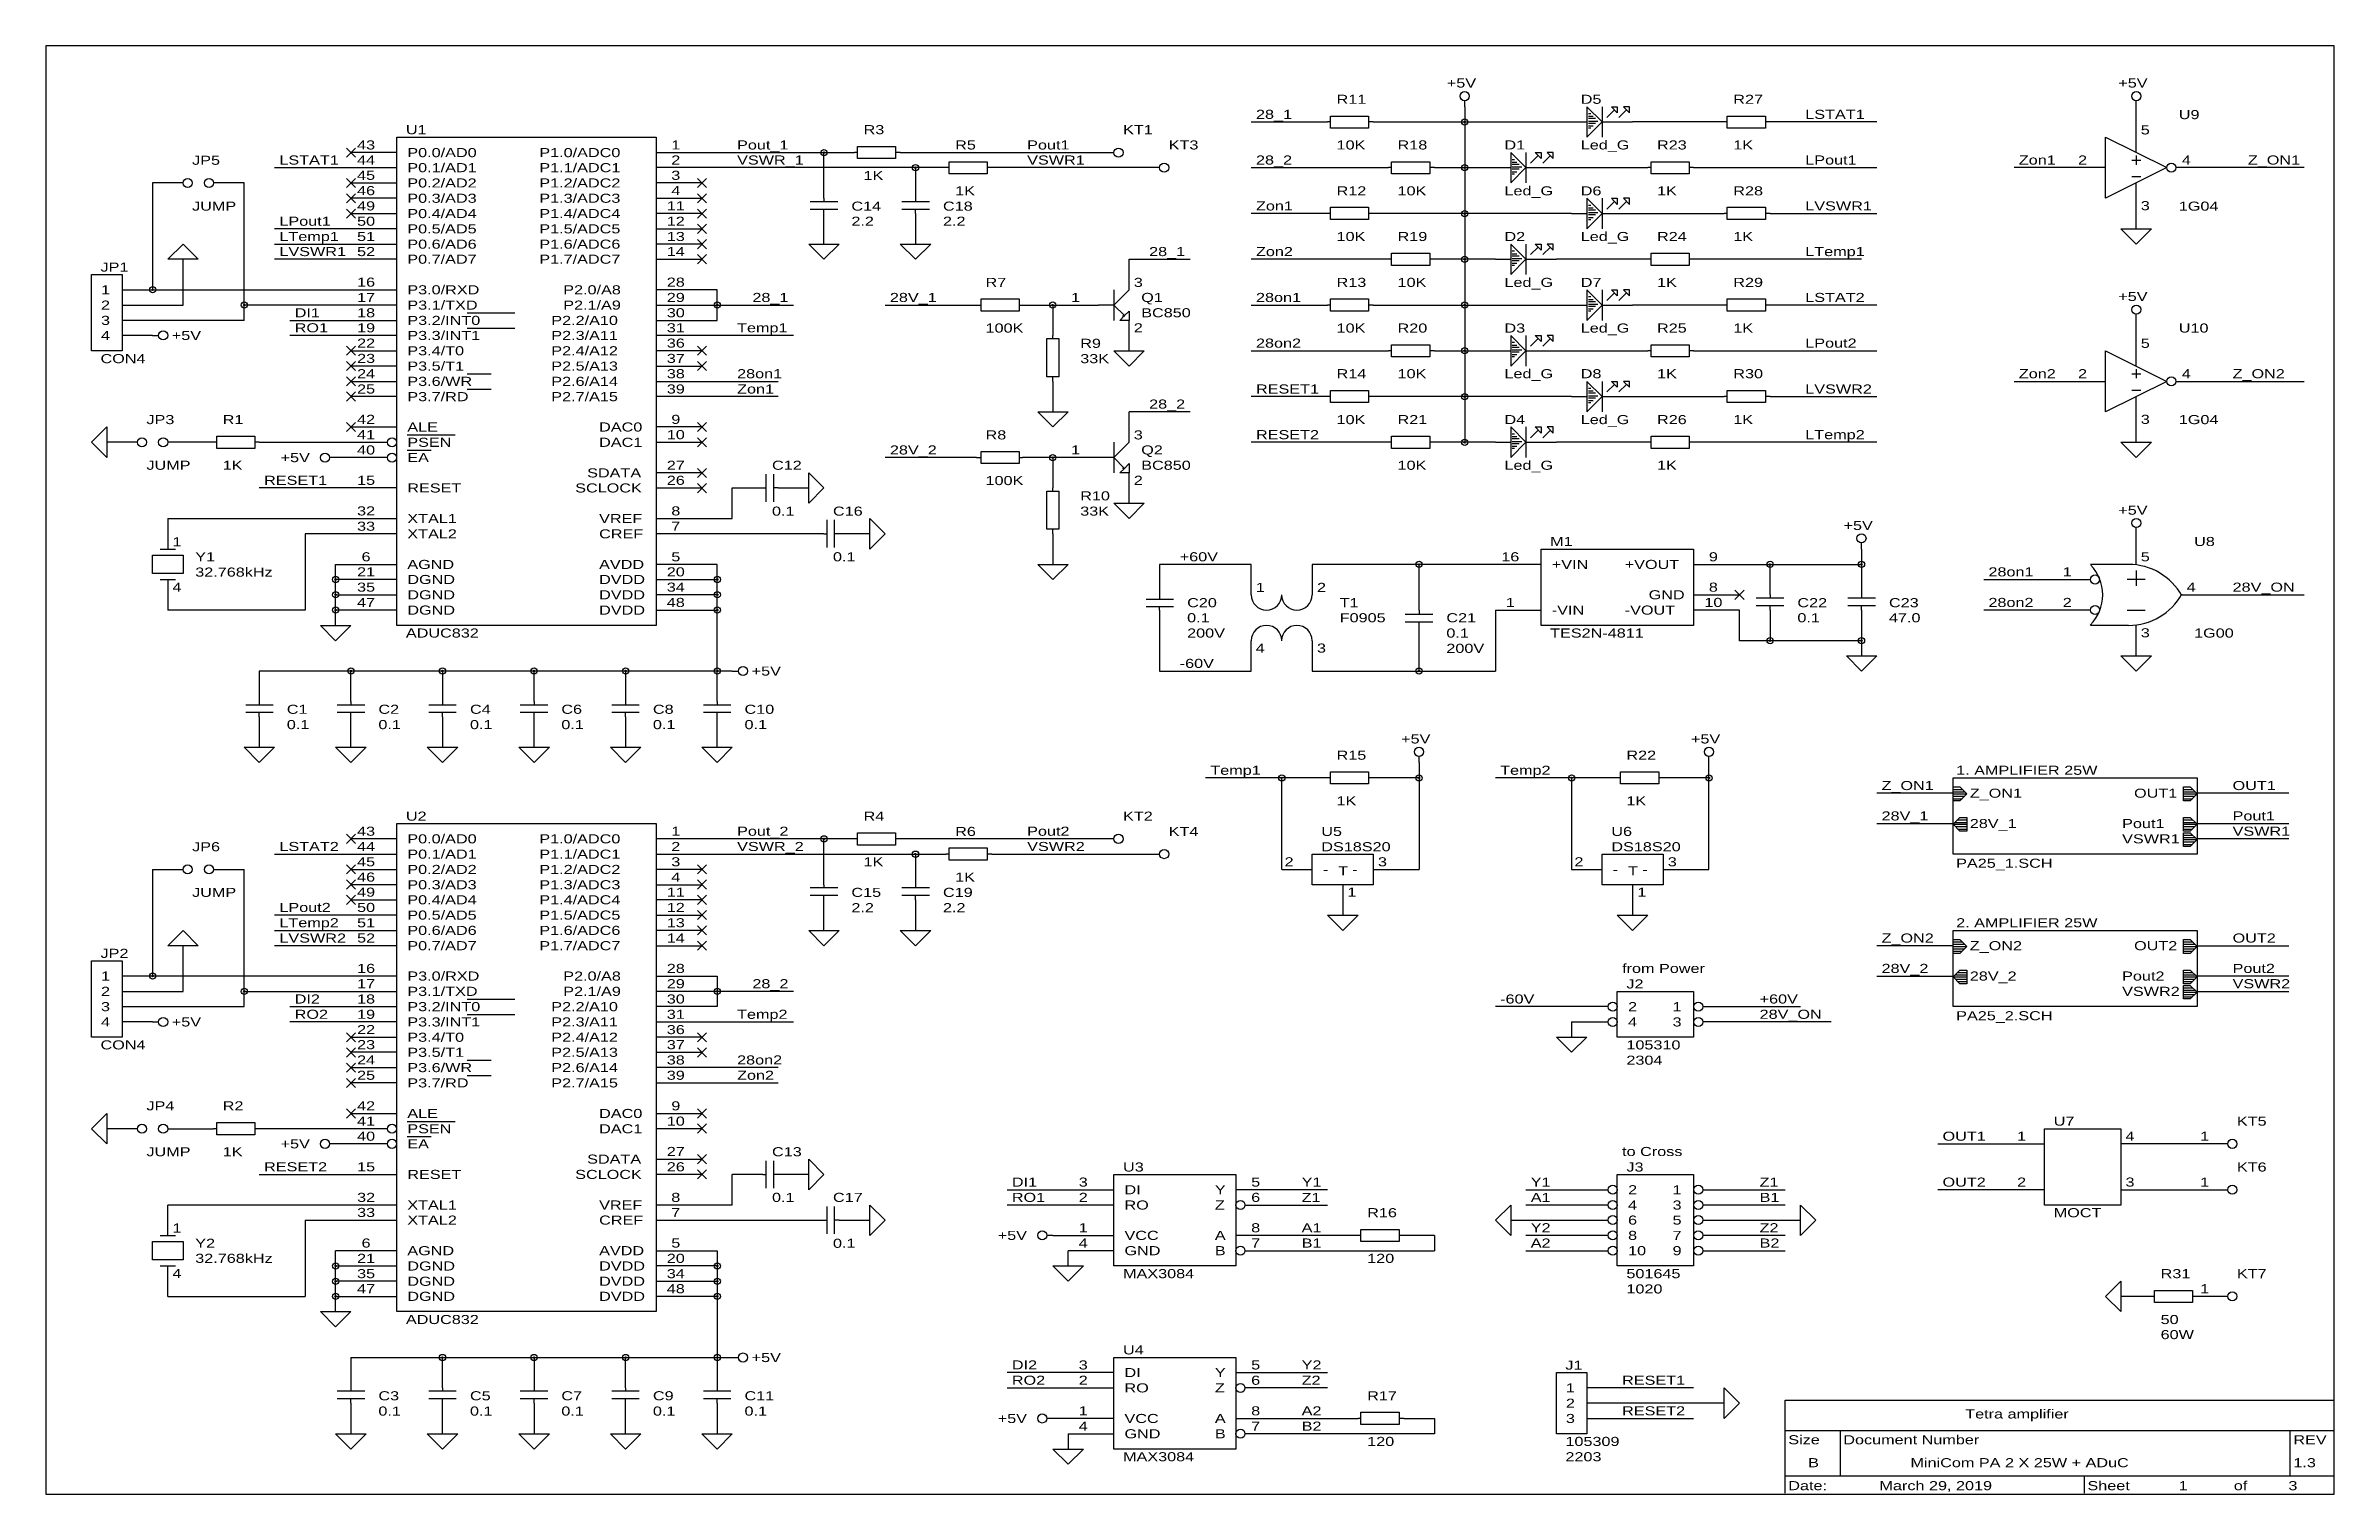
# Model space of a CAD drawing. Extents: x 0.06 to 9.63, y 0.06 to 6.12.
import ezdxf

# ---------------------------------------------------------------- set-up
doc = ezdxf.new("R2010")
doc.units = 0
doc.header["$MEASUREMENT"] = 0
doc.layers.add('1', color=7, linetype='CONTINUOUS')

msp = doc.modelspace()

# ---------------------------------------------------------------- texts
at = {"layer": '1', "width": 1.333}
for s, p in [('+5V', (5.923, 5.949)), ('+5V', (8.731, 5.949)), ('28_1', (5.125, 5.818)), ('R11', (5.462, 5.881)), ('D5', (6.483, 5.881)), ('R27', (7.121, 5.881)), ('LSTAT1', (7.422, 5.818)), ('U9', (8.984, 5.817)), ('U1', (1.57, 5.754)), ('R3', (3.484, 5.754)), ('KT1', (4.569, 5.754)), ('5', (8.825, 5.753)), ('JP5', (0.676, 5.626)), ('LSTAT1', (1.041, 5.627)), (' 43', (1.347, 5.69)), (' 44', (1.347, 5.627)), ('P0.0/AD0', (1.576, 5.658)), ('P1.0/ADC0', (2.128, 5.658)), (' 2', (2.661, 5.627)), (' 1', (2.661, 5.69)), ('VSWR_1', (2.955, 5.627)), ('Pout_1', (2.955, 5.69)), ('R5', (3.867, 5.69)), ('VSWR1', (4.168, 5.627)), ('Pout1', (4.168, 5.69)), ('KT3', (4.76, 5.69)), ('28_2', (5.125, 5.627)), ('10K', (5.462, 5.69)), ('R18', (5.717, 5.69)), ('D1', (6.164, 5.69)), ('Led_G', (6.483, 5.69)), ('R23', (6.802, 5.69)), ('1K', (7.121, 5.69)), ('LPout1', (7.422, 5.627)), ('Zon1', (8.315, 5.627)), ('  2', (8.525, 5.627)), (' 4', (8.978, 5.627)), ('Z_ON1', (9.273, 5.627)), (' 45', (1.347, 5.563)), ('P0.1/AD1', (1.576, 5.595)), ('P0.2/AD2', (1.576, 5.531)), ('P1.1/ADC1', (2.128, 5.595)), ('P1.2/ADC2', (2.128, 5.531)), (' 3', (2.661, 5.563)), ('1K', (3.484, 5.562)), ('JUMP', (0.676, 5.434)), (' 46', (1.347, 5.499)), (' 49', (1.347, 5.435)), ('P0.3/AD3', (1.576, 5.467)), ('P1.3/ADC3', (2.128, 5.467)), ('11', (2.661, 5.435)), (' 4', (2.661, 5.499)), ('C14', (3.433, 5.434)), ('C18', (3.816, 5.434)), ('1K', (3.867, 5.498)), ('Zon1', (5.125, 5.435)), ('R12', (5.462, 5.498)), ('10K', (5.717, 5.498)), ('Led_G', (6.164, 5.498)), ('D6', (6.483, 5.498)), ('1K', (6.802, 5.498)), ('R28', (7.121, 5.498)), ('LVSWR1', (7.422, 5.435)), ('3', (8.825, 5.436)), ('1G04', (8.984, 5.434)), ('LPout1', (1.041, 5.371)), (' 50', (1.347, 5.371)), ('P0.4/AD4', (1.576, 5.403)), ('P0.5/AD5', (1.576, 5.339)), ('P1.4/ADC4', (2.128, 5.403)), ('P1.5/ADC5', (2.128, 5.339)), ('12', (2.661, 5.371)), ('2.2', (3.433, 5.371)), ('2.2', (3.816, 5.371)), ('LTemp1', (1.041, 5.307)), ('LVSWR1', (1.041, 5.244)), (' 51', (1.347, 5.307)), (' 52', (1.347, 5.244)), ('P0.6/AD6', (1.576, 5.275)), ('P1.6/ADC6', (2.128, 5.275)), ('13', (2.661, 5.307)), ('14', (2.661, 5.244)), ('28_1', (4.678, 5.244)), ('Zon2', (5.125, 5.244)), ('10K', (5.462, 5.307)), ('R19', (5.717, 5.307)), ('D2', (6.164, 5.307)), ('Led_G', (6.483, 5.307)), ('R24', (6.802, 5.307)), ('1K', (7.121, 5.307)), ('LTemp1', (7.422, 5.244)), ('JP1', (0.293, 5.179)), ('P0.7/AD7', (1.576, 5.212)), ('P1.7/ADC7', (2.128, 5.212)), ('1', (0.295, 5.084)), (' 16', (1.347, 5.116)), (' 17', (1.347, 5.052)), ('P3.0/RXD', (1.576, 5.084)), ('P2.0/A8', (2.228, 5.084)), ('28', (2.661, 5.116)), ('29', (2.661, 5.052)), ('28_1', (3.019, 5.052)), ('28V_1', (3.594, 5.052)), ('R7', (3.994, 5.115)), ('  1', (4.314, 5.052)), ('3', (4.614, 5.115)), ('Q1', (4.645, 5.052)), ('28on1', (5.125, 5.052)), ('R13', (5.462, 5.115)), ('10K', (5.717, 5.115)), ('Led_G', (6.164, 5.115)), ('D7', (6.483, 5.115)), ('1K', (6.802, 5.115)), ('R29', (7.121, 5.115)), ('LSTAT2', (7.422, 5.052)), ('+5V', (8.731, 5.056)), ('3', (0.295, 4.956)), ('2', (0.295, 5.02)), ('DI1', (1.105, 4.988)), (' 18', (1.347, 4.988)), ('P3.1/TXD', (1.576, 5.02)), ('P3.2/INT0', (1.576, 4.956)), ('P2.2/A10', (2.178, 4.956)), ('P2.1/A9', (2.228, 5.02)), ('30', (2.661, 4.988)), ('BC850', (4.645, 4.988)), ('4', (0.295, 4.893)), ('+5V', (0.591, 4.893)), ('RO1', (1.105, 4.925)), (' 22', (1.347, 4.861)), (' 19', (1.347, 4.925)), ('P3.3/INT1', (1.576, 4.893)), ('P2.3/A11', (2.178, 4.893)), ('31', (2.661, 4.925)), ('36', (2.661, 4.861)), ('Temp1', (2.955, 4.925)), ('100K', (3.994, 4.924)), ('R9', (4.39, 4.86)), ('2', (4.614, 4.925)), ('28on2', (5.125, 4.861)), ('10K', (5.462, 4.924)), ('R20', (5.717, 4.924)), ('D3', (6.164, 4.924)), ('Led_G', (6.483, 4.924)), ('R25', (6.802, 4.924)), ('1K', (7.121, 4.924)), ('LPout2', (7.422, 4.861)), ('5', (8.825, 4.86)), ('U10', (8.984, 4.924)), ('CON4', (0.293, 4.796)), (' 23', (1.347, 4.797)), ('P3.4/T0', (1.576, 4.829)), ('P3.5/T1', (1.576, 4.765)), ('P2.4/A12', (2.178, 4.829)), ('P2.5/A13', (2.178, 4.765)), ('37', (2.661, 4.797)), ('33K', (4.39, 4.796)), (' 24', (1.347, 4.733)), (' 25', (1.347, 4.669)), ('P3.6/WR', (1.576, 4.701)), ('P2.6/A14', (2.178, 4.701)), ('38', (2.661, 4.733)), ('39', (2.661, 4.669)), ('Zon1', (2.955, 4.669)), ('28on1', (2.955, 4.733)), ('RESET1', (5.125, 4.669)), ('R14', (5.462, 4.733)), ('10K', (5.717, 4.733)), ('Led_G', (6.164, 4.733)), ('D8', (6.483, 4.733)), ('1K', (6.802, 4.733)), ('R30', (7.121, 4.733)), ('LVSWR2', (7.422, 4.669)), ('Zon2', (8.315, 4.733)), ('  2', (8.525, 4.733)), (' 4', (8.978, 4.733)), ('Z_ON2', (9.209, 4.733)), ('P3.7/RD', (1.576, 4.637)), ('P2.7/A15', (2.178, 4.637)), ('28_2', (4.678, 4.606)), ('JP3', (0.485, 4.541)), ('R1', (0.804, 4.541)), (' 42', (1.347, 4.542)), (' 41', (1.347, 4.478)), ('ALE', (1.576, 4.51)), ('DAC0', (2.378, 4.51)), ('10', (2.661, 4.478)), (' 9', (2.661, 4.542)), ('R8', (3.994, 4.477)), ('3', (4.614, 4.477)), ('RESET2', (5.125, 4.478)), ('10K', (5.462, 4.541)), ('R21', (5.717, 4.541)), ('D4', (6.164, 4.541)), ('Led_G', (6.483, 4.541)), ('R26', (6.802, 4.541)), ('1K', (7.121, 4.541)), ('LTemp2', (7.422, 4.478)), ('3', (8.825, 4.542)), ('1G04', (8.984, 4.541)), ('+5V', (1.046, 4.382)), (' 40', (1.347, 4.414)), ('PSEN', (1.576, 4.446)), ('EA', (1.576, 4.382)), ('DAC1', (2.378, 4.446)), ('28V_2', (3.594, 4.414)), ('  1', (4.314, 4.414)), ('Q2', (4.645, 4.414)), ('JUMP', (0.485, 4.35)), ('1K', (0.804, 4.35)), ('RESET1', (0.977, 4.287)), (' 15', (1.347, 4.287)), ('SDATA', (2.328, 4.318)), ('27', (2.661, 4.35)), ('26', (2.661, 4.287)), ('C12', (3.101, 4.35)), ('100K', (3.994, 4.286)), ('2', (4.614, 4.287)), ('BC850', (4.645, 4.35)), ('10K', (5.717, 4.35)), ('Led_G', (6.164, 4.35)), ('1K', (6.802, 4.35)), ('RESET', (1.576, 4.255)), ('SCLOCK', (2.278, 4.255)), ('R10', (4.39, 4.222)), (' 32', (1.347, 4.159)), (' 33', (1.347, 4.095)), ('XTAL1', (1.576, 4.127)), ('VREF', (2.378, 4.127)), (' 8', (2.661, 4.159)), (' 7', (2.661, 4.095)), ('0.1', (3.101, 4.158)), ('C16', (3.356, 4.158)), ('33K', (4.39, 4.158)), ('+5V', (7.582, 4.098)), ('+5V', (8.731, 4.162)), ('1', (0.594, 4.03)), ('XTAL2', (1.576, 4.063)), ('CREF', (2.378, 4.063)), ('M1', (6.355, 4.031)), ('U8', (9.048, 4.031)), ('Y1', (0.689, 3.967)), ('32.768kHz', (0.689, 3.903)), (' 21', (1.347, 3.904)), ('  6', (1.347, 3.967)), ('AGND', (1.576, 3.935)), ('AVDD', (2.378, 3.935)), ('20', (2.661, 3.904)), (' 5', (2.661, 3.967)), ('0.1', (3.356, 3.967)), ('+60V', (4.806, 3.967)), (' 16', (6.132, 3.967)), ('+VIN', (6.362, 3.935)), ('+VOUT', (6.667, 3.935)), (' 9', (7, 3.967)), ('28on1', (8.188, 3.904)), ('  1', (8.461, 3.904)), ('5', (8.825, 3.967)), ('4', (0.594, 3.84)), (' 35', (1.347, 3.84)), ('DGND', (1.576, 3.872)), ('DGND', (1.576, 3.808)), ('DVDD', (2.378, 3.872)), ('DVDD', (2.378, 3.808)), ('34', (2.661, 3.84)), ('1', (5.124, 3.839)), ('2', (5.38, 3.839)), ('GND', (6.767, 3.808)), (' 8', (7, 3.84)), ('4', (9.017, 3.84)), ('28V_ON', (9.209, 3.84)), (' 47', (1.347, 3.776)), ('DGND', (1.576, 3.744)), ('DVDD', (2.378, 3.744)), ('48', (2.661, 3.776)), ('0.1', (4.837, 3.712)), ('C20', (4.837, 3.775)), ('T1', (5.475, 3.775)), ('F0905', (5.475, 3.712)), ('C21', (5.921, 3.712)), ('  1', (6.132, 3.776)), ('-VIN', (6.362, 3.744)), ('-VOUT', (6.667, 3.744)), ('10', (7, 3.776)), ('0.1', (7.389, 3.712)), ('C22', (7.389, 3.775)), ('47.0', (7.772, 3.712)), ('C23', (7.772, 3.775)), ('28on2', (8.188, 3.776)), ('  2', (8.461, 3.776)), ('ADUC832', (1.57, 3.648)), ('200V', (4.837, 3.648)), ('0.1', (5.921, 3.648)), ('TES2N-4811', (6.355, 3.648)), ('3', (8.825, 3.649)), ('1G00', (9.048, 3.648)), ('-60V', (4.806, 3.521)), ('4', (5.124, 3.585)), ('3', (5.38, 3.585)), ('200V', (5.921, 3.584)), ('+5V', (3.016, 3.489)), ('C1', (1.072, 3.329)), ('C2', (1.455, 3.329)), ('C4', (1.838, 3.329)), ('C6', (2.22, 3.329)), ('C8', (2.603, 3.329)), ('C10', (2.986, 3.329)), ('0.1', (1.072, 3.265)), ('0.1', (1.455, 3.265)), ('0.1', (1.838, 3.265)), ('0.1', (2.22, 3.265)), ('0.1', (2.603, 3.265)), ('0.1', (2.986, 3.265)), ('R15', (5.462, 3.137)), ('+5V', (5.732, 3.205)), ('R22', (6.674, 3.137)), ('+5V', (6.944, 3.205)), ('Temp1', (4.934, 3.074)), ('Temp2', (6.146, 3.074)), ('1. AMPLIFIER 25W', (8.053, 3.074)), ('1K', (5.462, 2.946)), ('1K', (6.674, 2.946)), ('Z_ON1', (7.741, 3.01)), ('Z_ON1', (8.11, 2.978)), ('OUT1', (8.797, 2.978)), ('OUT1', (9.209, 3.01)), ('U2', (1.57, 2.882)), ('R4', (3.484, 2.882)), ('KT2', (4.569, 2.882)), ('28V_1', (7.741, 2.883)), ('28V_1', (8.11, 2.851)), ('Pout1', (8.747, 2.851)), ('Pout1', (9.209, 2.883)), ('JP6', (0.676, 2.754)), ('LSTAT2', (1.041, 2.755)), (' 43', (1.347, 2.819)), (' 44', (1.347, 2.755)), ('P0.0/AD0', (1.576, 2.787)), ('P1.0/ADC0', (2.128, 2.787)), (' 2', (2.661, 2.755)), (' 1', (2.661, 2.819)), ('VSWR_2', (2.955, 2.755)), ('Pout_2', (2.955, 2.819)), ('R6', (3.867, 2.818)), ('VSWR2', (4.168, 2.755)), ('Pout2', (4.168, 2.819)), ('KT4', (4.76, 2.818)), ('U5', (5.398, 2.818)), ('DS18S20', (5.398, 2.754)), ('U6', (6.611, 2.818)), ('DS18S20', (6.611, 2.754)), ('VSWR1', (8.747, 2.787)), ('VSWR1', (9.209, 2.819)), (' 45', (1.347, 2.691)), ('P0.1/AD1', (1.576, 2.723)), ('P0.2/AD2', (1.576, 2.659)), ('P1.1/ADC1', (2.128, 2.723)), ('P1.2/ADC2', (2.128, 2.659)), (' 3', (2.661, 2.691)), ('1K', (3.484, 2.691)), ('  2', (5.207, 2.691)), ('T', (5.469, 2.653)), ('3', (5.635, 2.691)), ('  2', (6.419, 2.691)), ('T', (6.681, 2.653)), ('3', (6.847, 2.691)), ('PA25_1.SCH', (8.053, 2.685)), ('JUMP', (0.676, 2.563)), (' 46', (1.347, 2.627)), (' 49', (1.347, 2.564)), ('P0.3/AD3', (1.576, 2.595)), ('P1.3/ADC3', (2.128, 2.595)), ('11', (2.661, 2.564)), (' 4', (2.661, 2.627)), ('C15', (3.433, 2.563)), ('C19', (3.816, 2.563)), ('1K', (3.867, 2.627)), ('-', (5.405, 2.659)), ('1', (5.507, 2.564)), ('-', (5.527, 2.659)), ('-', (6.617, 2.659)), ('1', (6.72, 2.564)), ('-', (6.74, 2.659)), ('LPout2', (1.041, 2.5)), (' 50', (1.347, 2.5)), ('P0.4/AD4', (1.576, 2.532)), ('P0.5/AD5', (1.576, 2.468)), ('P1.4/ADC4', (2.128, 2.532)), ('P1.5/ADC5', (2.128, 2.468)), ('12', (2.661, 2.5)), ('2.2', (3.433, 2.499)), ('2.2', (3.816, 2.499)), ('LTemp2', (1.041, 2.436)), ('LVSWR2', (1.041, 2.372)), (' 51', (1.347, 2.436)), (' 52', (1.347, 2.372)), ('P0.6/AD6', (1.576, 2.404)), ('P1.6/ADC6', (2.128, 2.404)), ('13', (2.661, 2.436)), ('14', (2.661, 2.372)), ('Z_ON2', (7.741, 2.372)), ('2. AMPLIFIER 25W', (8.053, 2.436)), ('OUT2', (9.209, 2.372)), ('JP2', (0.293, 2.308)), ('P0.7/AD7', (1.576, 2.34)), ('P1.7/ADC7', (2.128, 2.34)), ('Z_ON2', (8.11, 2.34)), ('OUT2', (8.797, 2.34)), ('1', (0.295, 2.213)), (' 16', (1.347, 2.245)), (' 17', (1.347, 2.181)), ('P3.0/RXD', (1.576, 2.213)), ('P2.0/A8', (2.228, 2.213)), ('28', (2.661, 2.245)), ('29', (2.661, 2.181)), ('28_2', (3.019, 2.181)), ('from Power', (6.656, 2.245)), ('J2', (6.674, 2.18)), ('28V_2', (7.741, 2.245)), ('28V_2', (8.11, 2.213)), ('Pout2', (8.747, 2.213)), ('VSWR2', (9.209, 2.181)), ('Pout2', (9.209, 2.245)), ('3', (0.295, 2.085)), ('2', (0.295, 2.149)), ('DI2', (1.105, 2.117)), (' 18', (1.347, 2.117)), ('P3.1/TXD', (1.576, 2.149)), ('P3.2/INT0', (1.576, 2.085)), ('P2.2/A10', (2.178, 2.085)), ('P2.1/A9', (2.228, 2.149)), ('30', (2.661, 2.117)), ('-60V', (6.146, 2.117)), ('2', (6.681, 2.085)), ('1', (6.867, 2.085)), ('+60V', (7.231, 2.117)), ('VSWR2', (8.747, 2.149)), ('4', (0.295, 2.021)), ('+5V', (0.591, 2.021)), ('RO2', (1.105, 2.053)), (' 22', (1.347, 1.989)), (' 19', (1.347, 2.053)), ('P3.3/INT1', (1.576, 2.021)), ('P2.3/A11', (2.178, 2.021)), ('31', (2.661, 2.053)), ('36', (2.661, 1.989)), ('Temp2', (2.955, 2.053)), ('4', (6.681, 2.021)), ('3', (6.867, 2.021)), ('28V_ON', (7.231, 2.053)), ('PA25_2.SCH', (8.053, 2.047)), ('CON4', (0.293, 1.925)), (' 23', (1.347, 1.926)), ('P3.4/T0', (1.576, 1.957)), ('P3.5/T1', (1.576, 1.894)), ('P2.4/A12', (2.178, 1.957)), ('P2.5/A13', (2.178, 1.894)), ('37', (2.661, 1.926)), ('105310', (6.674, 1.925)), (' 24', (1.347, 1.862)), (' 25', (1.347, 1.798)), ('P3.6/WR', (1.576, 1.83)), ('P2.6/A14', (2.178, 1.83)), ('38', (2.661, 1.862)), ('39', (2.661, 1.798)), ('Zon2', (2.955, 1.798)), ('28on2', (2.955, 1.862)), ('2304', (6.674, 1.861)), ('P3.7/RD', (1.576, 1.766)), ('P2.7/A15', (2.178, 1.766)), ('JP4', (0.485, 1.67)), ('R2', (0.804, 1.67)), (' 42', (1.347, 1.67)), (' 41', (1.347, 1.606)), ('ALE', (1.576, 1.638)), ('DAC0', (2.378, 1.638)), ('10', (2.661, 1.606)), (' 9', (2.661, 1.67)), ('U7', (8.461, 1.606)), ('KT5', (9.227, 1.606)), ('+5V', (1.046, 1.511)), (' 40', (1.347, 1.543)), ('PSEN', (1.576, 1.574)), ('EA', (1.576, 1.511)), ('DAC1', (2.378, 1.574)), ('OUT1', (7.996, 1.543)), ('  1', (8.27, 1.543)), ('4', (8.761, 1.543)), ('  1', (9.036, 1.543)), ('JUMP', (0.485, 1.478)), ('1K', (0.804, 1.478)), ('RESET2', (0.977, 1.415)), (' 15', (1.347, 1.415)), ('SDATA', (2.328, 1.447)), ('27', (2.661, 1.479)), ('26', (2.661, 1.415)), ('C13', (3.101, 1.478)), ('U3', (4.569, 1.414)), ('to Cross', (6.656, 1.479)), ('J3', (6.674, 1.414)), ('KT6', (9.227, 1.414)), ('RESET', (1.576, 1.383)), ('SCLOCK', (2.278, 1.383)), ('DI1', (4.104, 1.351)), ('  3', (4.346, 1.351)), ('DI', (4.575, 1.319)), ('Y', (4.953, 1.319)), (' 5', (5.086, 1.351)), ('Y1', (5.316, 1.351)), ('Y1', (6.274, 1.351)), ('2', (6.681, 1.319)), ('1', (6.867, 1.319)), ('Z1', (7.231, 1.351)), ('OUT2', (7.996, 1.351)), ('  2', (8.27, 1.351)), ('3', (8.761, 1.351)), ('  1', (9.036, 1.351)), (' 32', (1.347, 1.287)), (' 33', (1.347, 1.224)), ('XTAL1', (1.576, 1.255)), ('VREF', (2.378, 1.255)), (' 8', (2.661, 1.287)), (' 7', (2.661, 1.224)), ('0.1', (3.101, 1.287)), ('C17', (3.356, 1.287)), ('RO1', (4.104, 1.287)), ('  2', (4.346, 1.287)), ('RO', (4.575, 1.255)), ('Z', (4.953, 1.255)), (' 6', (5.086, 1.287)), ('Z1', (5.316, 1.287)), ('R16', (5.59, 1.223)), ('A1', (6.274, 1.287)), ('4', (6.681, 1.255)), ('3', (6.867, 1.255)), ('B1', (7.231, 1.287)), ('MOCT', (8.461, 1.223)), ('1', (0.594, 1.159)), ('XTAL2', (1.576, 1.192)), ('CREF', (2.378, 1.192)), ('+5V', (4.045, 1.128)), ('  1', (4.346, 1.16)), ('VCC', (4.575, 1.128)), ('A', (4.953, 1.128)), (' 8', (5.086, 1.16)), ('A1', (5.316, 1.16)), ('Y2', (6.274, 1.16)), ('8', (6.681, 1.128)), ('6', (6.681, 1.192)), ('5', (6.867, 1.192)), ('7', (6.867, 1.128)), ('Z2', (7.231, 1.16)), ('Y2', (0.689, 1.095)), ('32.768kHz', (0.689, 1.032)), (' 21', (1.347, 1.032)), ('  6', (1.347, 1.096)), ('AGND', (1.576, 1.064)), ('AVDD', (2.378, 1.064)), ('20', (2.661, 1.032)), (' 5', (2.661, 1.096)), ('0.1', (3.356, 1.095)), ('  4', (4.346, 1.096)), ('GND', (4.575, 1.064)), ('B', (4.953, 1.064)), (' 7', (5.086, 1.096)), ('B1', (5.316, 1.096)), ('120', (5.59, 1.032)), ('A2', (6.274, 1.096)), ('10', (6.681, 1.064)), ('9', (6.867, 1.064)), ('B2', (7.231, 1.096)), ('4', (0.594, 0.969)), (' 35', (1.347, 0.968)), ('DGND', (1.576, 1)), ('DGND', (1.576, 0.936)), ('DVDD', (2.378, 1)), ('DVDD', (2.378, 0.936)), ('34', (2.661, 0.968)), ('MAX3084', (4.569, 0.968)), ('501645', (6.674, 0.968)), ('R31', (8.908, 0.968)), ('KT7', (9.227, 0.968)), (' 47', (1.347, 0.905)), ('DGND', (1.576, 0.873)), ('DVDD', (2.378, 0.873)), ('48', (2.661, 0.905)), ('1020', (6.674, 0.904)), ('  1', (9.036, 0.905)), ('ADUC832', (1.57, 0.776)), ('50', (8.908, 0.776)), ('U4', (4.569, 0.649)), ('60W', (8.908, 0.713)), ('+5V', (3.016, 0.617)), ('DI2', (4.104, 0.586)), ('  3', (4.346, 0.586)), ('DI', (4.575, 0.554)), ('Y', (4.953, 0.554)), (' 5', (5.086, 0.586)), ('Y2', (5.316, 0.586)), ('J1', (6.419, 0.585)), ('C3', (1.455, 0.457)), ('C5', (1.838, 0.457)), ('C7', (2.22, 0.457)), ('C9', (2.603, 0.457)), ('C11', (2.986, 0.457)), ('RO2', (4.104, 0.522)), ('  2', (4.346, 0.522)), ('RO', (4.575, 0.49)), ('Z', (4.953, 0.49)), (' 6', (5.086, 0.522)), ('Z2', (5.316, 0.522)), ('R17', (5.59, 0.457)), ('1', (6.421, 0.49)), ('RESET1', (6.656, 0.522)), ('0.1', (1.455, 0.393)), ('0.1', (1.838, 0.393)), ('0.1', (2.22, 0.393)), ('0.1', (2.603, 0.393)), ('0.1', (2.986, 0.393)), ('+5V', (4.045, 0.362)), ('  1', (4.346, 0.394)), ('VCC', (4.575, 0.362)), ('A', (4.953, 0.362)), (' 8', (5.086, 0.394)), ('A2', (5.316, 0.394)), ('3', (6.421, 0.362)), ('2', (6.421, 0.426)), ('RESET2', (6.656, 0.394)), ('Tetra amplifier', (8.091, 0.381)), ('  4', (4.346, 0.33)), ('GND', (4.575, 0.298)), ('B', (4.953, 0.298)), (' 7', (5.086, 0.33)), ('B2', (5.316, 0.33)), ('120', (5.59, 0.266)), ('105309', (6.419, 0.266)), ('Size', (7.351, 0.273)), ('Document Number', (7.581, 0.273)), ('REV', (9.463, 0.273)), ('MAX3084', (4.569, 0.202)), ('2203', (6.419, 0.202)), ('B', (7.434, 0.177)), ('MiniCom PA 2 X 25W + ADuC', (7.862, 0.177)), ('1.3', (9.463, 0.177)), ('Date:', (7.351, 0.081)), ('    March 29, 2019', (7.657, 0.081)), ('Sheet', (8.602, 0.081)), ('    1', (8.908, 0.081)), ('of', (9.214, 0.081)), ('    3', (9.367, 0.081))]:
    msp.add_text(s, height=0.038, dxfattribs=at).set_placement(p)

# ---------------------------------------------------------------- linework, layer by layer
at = {"layer": '1'}
for p, q in [((9.634, 6.124), (0.064, 6.124)), ((0.064, 6.124), (0.064, 0.064)), ((9.634, 0.064), (9.634, 6.124)), ((5.998, 5.869), (5.998, 5.894)), ((5.998, 5.869), (5.998, 4.465)), ((6.509, 5.869), (6.509, 5.741)), ((6.573, 5.805), (6.509, 5.869)), ((6.515, 5.849), (6.515, 5.849)), ((6.525, 5.839), (6.515, 5.839)), ((6.573, 5.869), (6.573, 5.741)), ((6.624, 5.856), (6.592, 5.824)), ((6.611, 5.869), (6.636, 5.869)), ((6.636, 5.843), (6.611, 5.869)), ((6.636, 5.869), (6.636, 5.843)), ((6.675, 5.856), (6.643, 5.824)), ((6.687, 5.869), (6.662, 5.869)), ((6.662, 5.869), (6.687, 5.843)), ((6.687, 5.843), (6.687, 5.869)), ((8.806, 5.869), (8.806, 5.894)), ((8.806, 5.741), (8.806, 5.869)), ((5.105, 5.805), (5.424, 5.805)), ((5.437, 5.805), (5.424, 5.805)), ((5.437, 5.779), (5.437, 5.83)), ((5.437, 5.83), (5.596, 5.83)), ((5.596, 5.779), (5.437, 5.779)), ((5.596, 5.83), (5.596, 5.805)), ((5.615, 5.805), (5.596, 5.805)), ((5.596, 5.805), (5.596, 5.779)), ((5.615, 5.805), (6.445, 5.805)), ((6.445, 5.805), (6.509, 5.805)), ((6.509, 5.741), (6.573, 5.805)), ((6.515, 5.829), (6.535, 5.829)), ((6.545, 5.819), (6.515, 5.819)), ((6.515, 5.809), (6.555, 5.809)), ((6.545, 5.799), (6.515, 5.799)), ((6.515, 5.789), (6.535, 5.789)), ((6.525, 5.779), (6.515, 5.779)), ((6.515, 5.769), (6.515, 5.769)), ((6.573, 5.805), (6.7, 5.805)), ((7.083, 5.805), (6.7, 5.805)), ((7.096, 5.805), (7.083, 5.805)), ((7.096, 5.779), (7.096, 5.83)), ((7.096, 5.83), (7.255, 5.83)), ((7.255, 5.779), (7.096, 5.779)), ((7.255, 5.83), (7.255, 5.805)), ((7.275, 5.805), (7.255, 5.805)), ((7.255, 5.805), (7.255, 5.779)), ((7.721, 5.805), (7.275, 5.805)), ((1.321, 5.696), (1.359, 5.658)), ((1.321, 5.658), (1.359, 5.696)), ((1.532, 5.677), (1.34, 5.677)), ((1.532, 5.741), (2.616, 5.741)), ((1.532, 3.699), (1.532, 5.741)), ((2.616, 5.741), (2.616, 3.699)), ((2.616, 5.677), (3.446, 5.677)), ((3.318, 5.486), (3.318, 5.677)), ((3.459, 5.677), (3.446, 5.677)), ((3.459, 5.652), (3.459, 5.703)), ((3.459, 5.703), (3.618, 5.703)), ((3.618, 5.652), (3.459, 5.652)), ((3.618, 5.703), (3.618, 5.677)), ((3.637, 5.677), (3.618, 5.677)), ((3.618, 5.677), (3.618, 5.652)), ((3.637, 5.677), (4.531, 5.677)), ((6.19, 5.677), (6.19, 5.55)), ((6.254, 5.614), (6.19, 5.677)), ((6.196, 5.657), (6.196, 5.657)), ((6.206, 5.647), (6.196, 5.647)), ((6.254, 5.677), (6.254, 5.55)), ((6.305, 5.665), (6.273, 5.633)), ((6.292, 5.677), (6.317, 5.677)), ((6.317, 5.652), (6.292, 5.677)), ((6.317, 5.677), (6.317, 5.652)), ((6.356, 5.665), (6.324, 5.633)), ((6.368, 5.677), (6.343, 5.677)), ((6.343, 5.677), (6.368, 5.652)), ((6.368, 5.652), (6.368, 5.677)), ((8.678, 5.741), (8.934, 5.614)), ((8.678, 5.486), (8.678, 5.741)), ((8.806, 5.677), (8.806, 5.741)), ((8.806, 5.665), (8.806, 5.626)), ((1.021, 5.614), (1.532, 5.614)), ((1.321, 5.569), (1.359, 5.531)), ((1.321, 5.531), (1.359, 5.569)), ((3.829, 5.614), (2.616, 5.614)), ((2.789, 5.569), (2.827, 5.531)), ((2.789, 5.531), (2.827, 5.569)), ((3.701, 5.614), (3.701, 5.486)), ((3.842, 5.614), (3.829, 5.614)), ((3.842, 5.588), (3.842, 5.639)), ((3.842, 5.639), (4.001, 5.639)), ((4.001, 5.588), (3.842, 5.588)), ((4.001, 5.639), (4.001, 5.614)), ((4.02, 5.614), (4.001, 5.614)), ((4.001, 5.614), (4.001, 5.588)), ((4.722, 5.614), (4.02, 5.614)), ((5.105, 5.614), (5.679, 5.614)), ((5.692, 5.614), (5.679, 5.614)), ((5.692, 5.588), (5.692, 5.639)), ((5.692, 5.639), (5.852, 5.639)), ((5.852, 5.588), (5.692, 5.588)), ((5.852, 5.639), (5.852, 5.614)), ((5.871, 5.614), (5.852, 5.614)), ((5.852, 5.614), (5.852, 5.588)), ((5.871, 5.614), (6.126, 5.614)), ((6.126, 5.614), (6.19, 5.614)), ((6.19, 5.55), (6.254, 5.614)), ((6.196, 5.637), (6.216, 5.637)), ((6.226, 5.627), (6.196, 5.627)), ((6.196, 5.617), (6.236, 5.617)), ((6.226, 5.607), (6.196, 5.607)), ((6.196, 5.597), (6.216, 5.597)), ((6.206, 5.587), (6.196, 5.587)), ((6.196, 5.577), (6.196, 5.577)), ((6.254, 5.614), (6.381, 5.614)), ((6.381, 5.614), (6.764, 5.614)), ((6.777, 5.614), (6.764, 5.614)), ((6.777, 5.588), (6.777, 5.639)), ((6.777, 5.639), (6.936, 5.639)), ((6.936, 5.588), (6.777, 5.588)), ((6.936, 5.639), (6.936, 5.614)), ((6.955, 5.614), (6.936, 5.614)), ((6.936, 5.614), (6.936, 5.588)), ((6.955, 5.614), (7.721, 5.614)), ((8.678, 5.614), (8.295, 5.614)), ((8.934, 5.614), (8.678, 5.486)), ((8.787, 5.645), (8.825, 5.645)), ((8.825, 5.575), (8.787, 5.575)), ((9.508, 5.614), (8.972, 5.614)), ((0.638, 5.55), (0.511, 5.55)), ((0.511, 5.55), (0.511, 5.103)), ((0.894, 5.55), (0.766, 5.55)), ((0.894, 4.975), (0.894, 5.55)), ((1.321, 5.505), (1.359, 5.467)), ((1.321, 5.467), (1.359, 5.505)), ((1.34, 5.55), (1.532, 5.55)), ((1.532, 5.486), (1.34, 5.486)), ((2.808, 5.55), (2.616, 5.55)), ((2.616, 5.486), (2.808, 5.486)), ((2.789, 5.505), (2.827, 5.467)), ((2.789, 5.467), (2.827, 5.505)), ((3.261, 5.473), (3.376, 5.473)), ((3.318, 5.486), (3.318, 5.473)), ((3.644, 5.473), (3.759, 5.473)), ((3.701, 5.486), (3.701, 5.473)), ((6.509, 5.486), (6.509, 5.358)), ((6.573, 5.422), (6.509, 5.486)), ((6.515, 5.466), (6.515, 5.466)), ((6.525, 5.456), (6.515, 5.456)), ((6.573, 5.486), (6.573, 5.358)), ((6.624, 5.473), (6.592, 5.441)), ((6.611, 5.486), (6.636, 5.486)), ((6.636, 5.46), (6.611, 5.486)), ((6.636, 5.486), (6.636, 5.46)), ((6.675, 5.473), (6.643, 5.441)), ((6.687, 5.486), (6.662, 5.486)), ((6.662, 5.486), (6.687, 5.46)), ((6.687, 5.46), (6.687, 5.486)), ((8.806, 5.486), (8.806, 5.55)), ((8.806, 5.358), (8.806, 5.486)), ((1.321, 5.441), (1.359, 5.403)), ((1.321, 5.403), (1.359, 5.441)), ((1.34, 5.422), (1.532, 5.422)), ((2.808, 5.422), (2.616, 5.422)), ((2.789, 5.441), (2.827, 5.403)), ((2.789, 5.403), (2.827, 5.441)), ((2.789, 5.377), (2.827, 5.339)), ((2.789, 5.339), (2.827, 5.377)), ((3.261, 5.441), (3.376, 5.441)), ((3.318, 5.422), (3.318, 5.441)), ((3.318, 5.294), (3.318, 5.422)), ((3.644, 5.441), (3.759, 5.441)), ((3.701, 5.422), (3.701, 5.441)), ((3.701, 5.422), (3.701, 5.294)), ((5.424, 5.422), (5.105, 5.422)), ((5.437, 5.422), (5.424, 5.422)), ((5.437, 5.397), (5.437, 5.448)), ((5.437, 5.448), (5.596, 5.448)), ((5.596, 5.397), (5.437, 5.397)), ((5.596, 5.448), (5.596, 5.422)), ((5.615, 5.422), (5.596, 5.422)), ((5.596, 5.422), (5.596, 5.397)), ((6.445, 5.422), (5.615, 5.422)), ((6.445, 5.422), (6.509, 5.422)), ((6.509, 5.358), (6.573, 5.422)), ((6.515, 5.446), (6.535, 5.446)), ((6.545, 5.436), (6.515, 5.436)), ((6.515, 5.426), (6.555, 5.426)), ((6.545, 5.416), (6.515, 5.416)), ((6.515, 5.406), (6.535, 5.406)), ((6.525, 5.396), (6.515, 5.396)), ((6.515, 5.386), (6.515, 5.386)), ((6.573, 5.422), (6.7, 5.422)), ((6.7, 5.422), (7.083, 5.422)), ((7.096, 5.422), (7.083, 5.422)), ((7.096, 5.397), (7.096, 5.448)), ((7.096, 5.448), (7.255, 5.448)), ((7.255, 5.397), (7.096, 5.397)), ((7.255, 5.448), (7.255, 5.422)), ((7.275, 5.422), (7.255, 5.422)), ((7.255, 5.422), (7.255, 5.397)), ((7.275, 5.422), (7.721, 5.422)), ((0.574, 5.231), (0.638, 5.294)), ((0.638, 5.294), (0.702, 5.231)), ((1.532, 5.358), (1.021, 5.358)), ((1.021, 5.294), (1.532, 5.294)), ((2.616, 5.358), (2.808, 5.358)), ((2.808, 5.294), (2.616, 5.294)), ((2.789, 5.314), (2.827, 5.275)), ((2.789, 5.275), (2.827, 5.314)), ((3.255, 5.294), (3.382, 5.294)), ((3.318, 5.231), (3.255, 5.294)), ((3.382, 5.294), (3.318, 5.231)), ((3.637, 5.294), (3.765, 5.294)), ((3.701, 5.231), (3.637, 5.294)), ((3.765, 5.294), (3.701, 5.231)), ((6.19, 5.294), (6.19, 5.167)), ((6.254, 5.231), (6.19, 5.294)), ((6.196, 5.274), (6.196, 5.274)), ((6.206, 5.264), (6.196, 5.264)), ((6.254, 5.294), (6.254, 5.167)), ((6.305, 5.282), (6.273, 5.25)), ((6.292, 5.294), (6.317, 5.294)), ((6.317, 5.269), (6.292, 5.294)), ((6.317, 5.294), (6.317, 5.269)), ((6.356, 5.282), (6.324, 5.25)), ((6.368, 5.294), (6.343, 5.294)), ((6.343, 5.294), (6.368, 5.269)), ((6.368, 5.269), (6.368, 5.294)), ((8.742, 5.358), (8.87, 5.358)), ((8.806, 5.294), (8.742, 5.358)), ((8.87, 5.358), (8.806, 5.294)), ((0.702, 5.231), (0.574, 5.231)), ((0.638, 5.039), (0.638, 5.231)), ((1.532, 5.231), (1.021, 5.231)), ((2.616, 5.231), (2.808, 5.231)), ((2.789, 5.25), (2.827, 5.212)), ((2.789, 5.212), (2.827, 5.25)), ((4.595, 5.231), (4.85, 5.231)), ((4.595, 5.103), (4.595, 5.231)), ((5.679, 5.231), (5.105, 5.231)), ((5.692, 5.231), (5.679, 5.231)), ((5.692, 5.205), (5.692, 5.256)), ((5.692, 5.256), (5.852, 5.256)), ((5.852, 5.205), (5.692, 5.205)), ((5.852, 5.256), (5.852, 5.231)), ((5.871, 5.231), (5.852, 5.231)), ((5.852, 5.231), (5.852, 5.205)), ((6.126, 5.231), (5.871, 5.231)), ((6.126, 5.231), (6.19, 5.231)), ((6.19, 5.167), (6.254, 5.231)), ((6.196, 5.254), (6.216, 5.254)), ((6.226, 5.244), (6.196, 5.244)), ((6.196, 5.234), (6.236, 5.234)), ((6.226, 5.224), (6.196, 5.224)), ((6.196, 5.214), (6.216, 5.214)), ((6.206, 5.204), (6.196, 5.204)), ((6.196, 5.194), (6.196, 5.194)), ((6.254, 5.231), (6.381, 5.231)), ((6.764, 5.231), (6.381, 5.231)), ((6.777, 5.231), (6.764, 5.231)), ((6.777, 5.205), (6.777, 5.256)), ((6.777, 5.256), (6.936, 5.256)), ((6.936, 5.205), (6.777, 5.205)), ((6.936, 5.256), (6.936, 5.231)), ((6.955, 5.231), (6.936, 5.231)), ((6.936, 5.231), (6.936, 5.205)), ((7.657, 5.231), (6.955, 5.231)), ((0.255, 5.167), (0.383, 5.167)), ((0.255, 4.848), (0.255, 5.167)), ((0.383, 5.167), (0.383, 4.848)), ((0.383, 5.103), (1.532, 5.103)), ((2.872, 5.103), (2.616, 5.103)), ((2.872, 4.975), (2.872, 5.103)), ((4.595, 5.103), (4.531, 5.039)), ((4.531, 5.103), (4.531, 4.975)), ((6.509, 5.103), (6.509, 4.975)), ((6.573, 5.039), (6.509, 5.103)), ((6.515, 5.083), (6.515, 5.083)), ((6.525, 5.073), (6.515, 5.073)), ((6.573, 5.103), (6.573, 4.975)), ((6.624, 5.09), (6.592, 5.058)), ((6.611, 5.103), (6.636, 5.103)), ((6.636, 5.078), (6.611, 5.103)), ((6.636, 5.103), (6.636, 5.078)), ((6.675, 5.09), (6.643, 5.058)), ((6.687, 5.103), (6.662, 5.103)), ((6.662, 5.103), (6.687, 5.078)), ((6.687, 5.078), (6.687, 5.103)), ((0.383, 5.039), (0.638, 5.039)), ((1.532, 5.039), (0.894, 5.039)), ((1.826, 5.006), (1.876, 5.006)), ((1.876, 5.006), (1.926, 5.006)), ((1.926, 5.006), (1.976, 5.006)), ((1.976, 5.006), (2.026, 5.006)), ((2.616, 5.039), (3.191, 5.039)), ((3.574, 5.039), (3.956, 5.039)), ((3.956, 5.039), (3.976, 5.039)), ((3.976, 5.039), (3.976, 5.065)), ((3.976, 5.065), (4.135, 5.065)), ((3.976, 5.014), (3.976, 5.039)), ((4.135, 5.014), (3.976, 5.014)), ((4.135, 5.065), (4.135, 5.014)), ((4.135, 5.039), (4.148, 5.039)), ((4.148, 5.039), (4.467, 5.039)), ((4.275, 5.039), (4.275, 4.912)), ((4.531, 5.039), (4.467, 5.039)), ((4.531, 5.039), (4.575, 4.995)), ((4.556, 4.975), (4.575, 4.995)), ((4.577, 4.993), (4.567, 4.993)), ((4.575, 4.995), (4.595, 5.014)), ((4.577, 5.003), (4.577, 5.003)), ((4.595, 5.014), (4.595, 4.975)), ((5.105, 5.039), (5.424, 5.039)), ((5.437, 5.039), (5.424, 5.039)), ((5.437, 5.014), (5.437, 5.065)), ((5.437, 5.065), (5.596, 5.065)), ((5.596, 5.014), (5.437, 5.014)), ((5.596, 5.065), (5.596, 5.039)), ((5.615, 5.039), (5.596, 5.039)), ((5.596, 5.039), (5.596, 5.014)), ((5.615, 5.039), (6.445, 5.039)), ((6.445, 5.039), (6.509, 5.039)), ((6.509, 4.975), (6.573, 5.039)), ((6.515, 5.063), (6.535, 5.063)), ((6.545, 5.053), (6.515, 5.053)), ((6.515, 5.043), (6.555, 5.043)), ((6.545, 5.033), (6.515, 5.033)), ((6.515, 5.023), (6.535, 5.023)), ((6.525, 5.013), (6.515, 5.013)), ((6.515, 5.003), (6.515, 5.003)), ((6.573, 5.039), (6.7, 5.039)), ((7.083, 5.039), (6.7, 5.039)), ((7.096, 5.039), (7.083, 5.039)), ((7.096, 5.014), (7.096, 5.065)), ((7.096, 5.065), (7.255, 5.065)), ((7.255, 5.014), (7.096, 5.014)), ((7.255, 5.065), (7.255, 5.039)), ((7.275, 5.039), (7.255, 5.039)), ((7.255, 5.039), (7.255, 5.014)), ((7.721, 5.039), (7.275, 5.039)), ((8.806, 4.975), (8.806, 5.001)), ((0.894, 4.975), (0.383, 4.975)), ((0.511, 4.912), (0.383, 4.912)), ((0.511, 4.912), (0.536, 4.912)), ((1.085, 4.975), (1.532, 4.975)), ((1.532, 4.912), (1.085, 4.912)), ((1.826, 4.943), (1.876, 4.943)), ((1.876, 4.943), (1.926, 4.943)), ((1.926, 4.943), (1.976, 4.943)), ((1.976, 4.943), (2.026, 4.943)), ((2.616, 4.975), (2.872, 4.975)), ((3.191, 4.912), (2.616, 4.912)), ((4.25, 4.739), (4.25, 4.899)), ((4.25, 4.899), (4.301, 4.899)), ((4.275, 4.899), (4.275, 4.912)), ((4.301, 4.899), (4.301, 4.739)), ((4.595, 4.975), (4.556, 4.975)), ((4.595, 4.848), (4.595, 4.975)), ((6.19, 4.912), (6.19, 4.784)), ((6.254, 4.848), (6.19, 4.912)), ((6.196, 4.892), (6.196, 4.892)), ((6.206, 4.882), (6.196, 4.882)), ((6.254, 4.912), (6.254, 4.784)), ((6.305, 4.899), (6.273, 4.867)), ((6.292, 4.912), (6.317, 4.912)), ((6.317, 4.886), (6.292, 4.912)), ((6.317, 4.912), (6.317, 4.886)), ((6.356, 4.899), (6.324, 4.867)), ((6.368, 4.912), (6.343, 4.912)), ((6.343, 4.912), (6.368, 4.886)), ((6.368, 4.886), (6.368, 4.912)), ((8.806, 4.848), (8.806, 4.975)), ((0.383, 4.848), (0.255, 4.848)), ((1.321, 4.867), (1.359, 4.829)), ((1.321, 4.829), (1.359, 4.867)), ((1.321, 4.803), (1.359, 4.765)), ((1.321, 4.765), (1.359, 4.803)), ((1.34, 4.848), (1.532, 4.848)), ((2.808, 4.848), (2.616, 4.848)), ((2.789, 4.867), (2.827, 4.829)), ((2.789, 4.829), (2.827, 4.867)), ((2.789, 4.803), (2.827, 4.765)), ((2.789, 4.765), (2.827, 4.803)), ((4.531, 4.848), (4.658, 4.848)), ((4.595, 4.784), (4.531, 4.848)), ((4.658, 4.848), (4.595, 4.784)), ((5.105, 4.848), (5.679, 4.848)), ((5.692, 4.848), (5.679, 4.848)), ((5.692, 4.822), (5.692, 4.873)), ((5.692, 4.873), (5.852, 4.873)), ((5.852, 4.822), (5.692, 4.822)), ((5.852, 4.873), (5.852, 4.848)), ((5.871, 4.848), (5.852, 4.848)), ((5.852, 4.848), (5.852, 4.822)), ((5.871, 4.848), (6.126, 4.848)), ((6.126, 4.848), (6.19, 4.848)), ((6.19, 4.784), (6.254, 4.848)), ((6.196, 4.872), (6.216, 4.872)), ((6.226, 4.862), (6.196, 4.862)), ((6.196, 4.852), (6.236, 4.852)), ((6.226, 4.842), (6.196, 4.842)), ((6.196, 4.832), (6.216, 4.832)), ((6.206, 4.822), (6.196, 4.822)), ((6.196, 4.812), (6.196, 4.812)), ((6.254, 4.848), (6.381, 4.848)), ((6.381, 4.848), (6.764, 4.848)), ((6.777, 4.848), (6.764, 4.848)), ((6.777, 4.822), (6.777, 4.873)), ((6.777, 4.873), (6.936, 4.873)), ((6.936, 4.822), (6.777, 4.822)), ((6.936, 4.873), (6.936, 4.848)), ((6.955, 4.848), (6.936, 4.848)), ((6.936, 4.848), (6.936, 4.822)), ((6.955, 4.848), (7.721, 4.848)), ((8.678, 4.848), (8.934, 4.72)), ((8.678, 4.593), (8.678, 4.848)), ((8.806, 4.784), (8.806, 4.848)), ((1.321, 4.739), (1.359, 4.701)), ((1.321, 4.701), (1.359, 4.739)), ((1.532, 4.784), (1.34, 4.784)), ((1.34, 4.72), (1.532, 4.72)), ((1.826, 4.751), (1.876, 4.751)), ((1.876, 4.751), (1.926, 4.751)), ((2.616, 4.784), (2.808, 4.784)), ((2.616, 4.72), (3.127, 4.72)), ((4.275, 4.739), (4.25, 4.739)), ((4.275, 4.72), (4.275, 4.739)), ((4.301, 4.739), (4.275, 4.739)), ((4.275, 4.72), (4.275, 4.593)), ((6.509, 4.72), (6.509, 4.593)), ((6.573, 4.656), (6.509, 4.72)), ((6.515, 4.7), (6.515, 4.7)), ((6.525, 4.69), (6.515, 4.69)), ((6.573, 4.72), (6.573, 4.593)), ((6.624, 4.707), (6.592, 4.676)), ((6.611, 4.72), (6.636, 4.72)), ((6.636, 4.695), (6.611, 4.72)), ((6.636, 4.72), (6.636, 4.695)), ((6.675, 4.707), (6.643, 4.676)), ((6.687, 4.72), (6.662, 4.72)), ((6.662, 4.72), (6.687, 4.695)), ((6.687, 4.695), (6.687, 4.72)), ((8.295, 4.72), (8.678, 4.72)), ((8.934, 4.72), (8.678, 4.593)), ((8.787, 4.752), (8.825, 4.752)), ((8.806, 4.771), (8.806, 4.733)), ((8.972, 4.72), (9.508, 4.72)), ((1.321, 4.676), (1.359, 4.637)), ((1.321, 4.637), (1.359, 4.676)), ((1.532, 4.656), (1.34, 4.656)), ((1.826, 4.687), (1.876, 4.687)), ((1.876, 4.687), (1.926, 4.687)), ((3.127, 4.656), (2.616, 4.656)), ((5.424, 4.656), (5.105, 4.656)), ((5.437, 4.656), (5.424, 4.656)), ((5.437, 4.631), (5.437, 4.682)), ((5.437, 4.682), (5.596, 4.682)), ((5.596, 4.631), (5.437, 4.631)), ((5.596, 4.682), (5.596, 4.656)), ((5.615, 4.656), (5.596, 4.656)), ((5.596, 4.656), (5.596, 4.631)), ((6.445, 4.656), (5.615, 4.656)), ((6.445, 4.656), (6.509, 4.656)), ((6.509, 4.593), (6.573, 4.656)), ((6.515, 4.68), (6.535, 4.68)), ((6.545, 4.67), (6.515, 4.67)), ((6.515, 4.66), (6.555, 4.66)), ((6.545, 4.65), (6.515, 4.65)), ((6.515, 4.64), (6.535, 4.64)), ((6.525, 4.63), (6.515, 4.63)), ((6.515, 4.62), (6.515, 4.62)), ((6.573, 4.656), (6.7, 4.656)), ((6.7, 4.656), (7.083, 4.656)), ((7.096, 4.656), (7.083, 4.656)), ((7.096, 4.631), (7.096, 4.682)), ((7.096, 4.682), (7.255, 4.682)), ((7.255, 4.631), (7.096, 4.631)), ((7.255, 4.682), (7.255, 4.656)), ((7.275, 4.656), (7.255, 4.656)), ((7.255, 4.656), (7.255, 4.631)), ((7.275, 4.656), (7.721, 4.656)), ((8.825, 4.682), (8.787, 4.682)), ((8.806, 4.593), (8.806, 4.656)), ((0.255, 4.465), (0.319, 4.529)), ((0.319, 4.529), (0.319, 4.401)), ((1.321, 4.548), (1.359, 4.51)), ((1.321, 4.51), (1.359, 4.548)), ((1.34, 4.529), (1.532, 4.529)), ((2.808, 4.529), (2.616, 4.529)), ((2.789, 4.548), (2.827, 4.51)), ((2.789, 4.51), (2.827, 4.548)), ((4.212, 4.593), (4.339, 4.593)), ((4.275, 4.529), (4.212, 4.593)), ((4.339, 4.593), (4.275, 4.529)), ((4.85, 4.593), (4.595, 4.593)), ((4.595, 4.465), (4.595, 4.593)), ((6.19, 4.529), (6.19, 4.401)), ((6.254, 4.465), (6.19, 4.529)), ((6.196, 4.509), (6.196, 4.509)), ((6.206, 4.499), (6.196, 4.499)), ((6.254, 4.529), (6.254, 4.401)), ((6.305, 4.516), (6.273, 4.484)), ((6.292, 4.529), (6.317, 4.529)), ((6.317, 4.503), (6.292, 4.529)), ((6.317, 4.529), (6.317, 4.503)), ((6.356, 4.516), (6.324, 4.484)), ((6.368, 4.529), (6.343, 4.529)), ((6.343, 4.529), (6.368, 4.503)), ((6.368, 4.503), (6.368, 4.529)), ((8.806, 4.465), (8.806, 4.593)), ((0.319, 4.401), (0.255, 4.465)), ((0.447, 4.465), (0.319, 4.465)), ((0.766, 4.465), (0.574, 4.465)), ((0.779, 4.465), (0.766, 4.465)), ((0.779, 4.439), (0.779, 4.49)), ((0.779, 4.49), (0.938, 4.49)), ((0.938, 4.439), (0.779, 4.439)), ((0.938, 4.49), (0.938, 4.465)), ((0.957, 4.465), (0.938, 4.465)), ((0.938, 4.465), (0.938, 4.439)), ((0.957, 4.465), (1.493, 4.465)), ((1.576, 4.496), (1.626, 4.496)), ((1.576, 4.432), (1.626, 4.432)), ((1.626, 4.496), (1.676, 4.496)), ((1.626, 4.432), (1.676, 4.432)), ((1.676, 4.496), (1.726, 4.496)), ((1.726, 4.496), (1.776, 4.496)), ((2.616, 4.465), (2.808, 4.465)), ((2.789, 4.484), (2.827, 4.446)), ((2.789, 4.446), (2.827, 4.484)), ((3.976, 4.401), (3.976, 4.427)), ((3.976, 4.427), (4.135, 4.427)), ((4.135, 4.427), (4.135, 4.376)), ((4.595, 4.465), (4.531, 4.401)), ((4.531, 4.465), (4.531, 4.337)), ((5.679, 4.465), (5.105, 4.465)), ((5.692, 4.465), (5.679, 4.465)), ((5.692, 4.439), (5.692, 4.49)), ((5.692, 4.49), (5.852, 4.49)), ((5.852, 4.439), (5.692, 4.439)), ((5.852, 4.49), (5.852, 4.465)), ((5.871, 4.465), (5.852, 4.465)), ((5.852, 4.465), (5.852, 4.439)), ((6.126, 4.465), (5.871, 4.465)), ((6.126, 4.465), (6.19, 4.465)), ((6.19, 4.401), (6.254, 4.465)), ((6.196, 4.489), (6.216, 4.489)), ((6.226, 4.479), (6.196, 4.479)), ((6.196, 4.469), (6.236, 4.469)), ((6.226, 4.459), (6.196, 4.459)), ((6.196, 4.449), (6.216, 4.449)), ((6.206, 4.439), (6.196, 4.439)), ((6.196, 4.429), (6.196, 4.429)), ((6.254, 4.465), (6.381, 4.465)), ((6.764, 4.465), (6.381, 4.465)), ((6.777, 4.465), (6.764, 4.465)), ((6.777, 4.439), (6.777, 4.49)), ((6.777, 4.49), (6.936, 4.49)), ((6.936, 4.439), (6.777, 4.439)), ((6.936, 4.49), (6.936, 4.465)), ((6.955, 4.465), (6.936, 4.465)), ((6.936, 4.465), (6.936, 4.439)), ((7.721, 4.465), (6.955, 4.465)), ((8.742, 4.465), (8.87, 4.465)), ((8.806, 4.401), (8.742, 4.465)), ((8.87, 4.465), (8.806, 4.401)), ((1.276, 4.401), (1.251, 4.401)), ((1.493, 4.401), (1.276, 4.401)), ((2.808, 4.337), (2.616, 4.337)), ((2.789, 4.356), (2.827, 4.318)), ((2.789, 4.318), (2.827, 4.356)), ((3.076, 4.216), (3.076, 4.331)), ((3.108, 4.216), (3.108, 4.331)), ((3.255, 4.21), (3.255, 4.337)), ((3.255, 4.337), (3.318, 4.274)), ((3.956, 4.401), (3.574, 4.401)), ((3.956, 4.401), (3.976, 4.401)), ((3.976, 4.376), (3.976, 4.401)), ((4.135, 4.376), (3.976, 4.376)), ((4.135, 4.401), (4.148, 4.401)), ((4.467, 4.401), (4.148, 4.401)), ((4.275, 4.401), (4.275, 4.274)), ((4.531, 4.401), (4.467, 4.401)), ((4.531, 4.401), (4.575, 4.356)), ((4.556, 4.337), (4.575, 4.356)), ((4.595, 4.337), (4.556, 4.337)), ((4.577, 4.355), (4.567, 4.355)), ((4.575, 4.356), (4.595, 4.376)), ((4.577, 4.365), (4.577, 4.365)), ((4.595, 4.376), (4.595, 4.337)), ((4.595, 4.21), (4.595, 4.337)), ((1.532, 4.274), (0.957, 4.274)), ((2.616, 4.274), (2.808, 4.274)), ((2.789, 4.293), (2.827, 4.254)), ((2.789, 4.254), (2.827, 4.293)), ((2.935, 4.274), (3.063, 4.274)), ((2.935, 4.146), (2.935, 4.274)), ((3.063, 4.274), (3.076, 4.274)), ((3.127, 4.274), (3.108, 4.274)), ((3.127, 4.274), (3.255, 4.274)), ((3.318, 4.274), (3.255, 4.21)), ((4.25, 4.101), (4.25, 4.261)), ((4.25, 4.261), (4.301, 4.261)), ((4.275, 4.261), (4.275, 4.274)), ((4.301, 4.261), (4.301, 4.101)), ((0.574, 4.146), (1.532, 4.146)), ((0.574, 4.146), (0.574, 4.018)), ((2.616, 4.146), (2.935, 4.146)), ((3.331, 4.025), (3.331, 4.14)), ((3.363, 4.025), (3.363, 4.14)), ((3.51, 4.018), (3.51, 4.146)), ((3.51, 4.146), (3.574, 4.082)), ((4.531, 4.21), (4.658, 4.21)), ((4.595, 4.146), (4.531, 4.21)), ((4.658, 4.21), (4.595, 4.146)), ((1.532, 4.082), (1.149, 4.082)), ((1.149, 4.082), (1.149, 3.763)), ((3.318, 4.082), (2.616, 4.082)), ((3.318, 4.082), (3.331, 4.082)), ((3.382, 4.082), (3.363, 4.082)), ((3.51, 4.082), (3.382, 4.082)), ((3.574, 4.082), (3.51, 4.018)), ((4.275, 4.101), (4.25, 4.101)), ((4.275, 4.082), (4.275, 4.101)), ((4.301, 4.101), (4.275, 4.101)), ((4.275, 4.082), (4.275, 3.954)), ((7.657, 4.018), (7.657, 4.044)), ((8.806, 4.082), (8.806, 4.108)), ((8.806, 3.954), (8.806, 4.082)), ((0.511, 3.993), (0.638, 3.993)), ((0.511, 3.916), (0.511, 3.993)), ((0.543, 4.018), (0.606, 4.018)), ((0.638, 3.993), (0.638, 3.916)), ((1.276, 3.954), (1.532, 3.954)), ((1.276, 3.699), (1.276, 3.954)), ((2.872, 3.954), (2.616, 3.954)), ((2.872, 3.38), (2.872, 3.954)), ((4.212, 3.954), (4.339, 3.954)), ((4.275, 3.891), (4.212, 3.954)), ((4.339, 3.954), (4.275, 3.891)), ((5.105, 3.954), (4.722, 3.954)), ((4.722, 3.954), (4.722, 3.827)), ((5.105, 3.827), (5.105, 3.954)), ((6.317, 3.954), (5.36, 3.954)), ((5.36, 3.954), (5.36, 3.827)), ((5.807, 3.763), (5.807, 3.954)), ((6.317, 4.018), (6.955, 4.018)), ((6.317, 3.699), (6.317, 4.018)), ((6.955, 4.018), (6.955, 3.699)), ((6.955, 3.954), (7.657, 3.954)), ((7.275, 3.827), (7.275, 3.954)), ((7.657, 4.018), (7.657, 3.827)), ((8.774, 3.954), (8.615, 3.954)), ((8.806, 3.929), (8.806, 3.865)), ((0.638, 3.916), (0.511, 3.916)), ((0.543, 3.891), (0.606, 3.891)), ((0.574, 3.891), (0.574, 3.763)), ((1.532, 3.891), (1.276, 3.891)), ((2.616, 3.891), (2.872, 3.891)), ((7.128, 3.846), (7.166, 3.808)), ((7.128, 3.808), (7.166, 3.846)), ((8.168, 3.891), (8.615, 3.891)), ((8.844, 3.891), (8.768, 3.891)), ((1.149, 3.763), (0.574, 3.763)), ((1.276, 3.827), (1.532, 3.827)), ((1.532, 3.763), (1.276, 3.763)), ((2.872, 3.827), (2.616, 3.827)), ((2.616, 3.763), (2.872, 3.763)), ((4.78, 3.808), (4.665, 3.808)), ((4.78, 3.776), (4.665, 3.776)), ((4.722, 3.827), (4.722, 3.808)), ((4.722, 3.763), (4.722, 3.776)), ((4.722, 3.763), (4.722, 3.508)), ((5.864, 3.744), (5.749, 3.744)), ((5.807, 3.763), (5.807, 3.744)), ((6.126, 3.763), (6.317, 3.763)), ((6.126, 3.763), (6.126, 3.508)), ((6.955, 3.827), (7.147, 3.827)), ((7.147, 3.763), (6.955, 3.763)), ((7.147, 3.635), (7.147, 3.763)), ((7.217, 3.814), (7.332, 3.814)), ((7.217, 3.782), (7.332, 3.782)), ((7.275, 3.827), (7.275, 3.814)), ((7.275, 3.763), (7.275, 3.782)), ((7.275, 3.763), (7.275, 3.635)), ((7.6, 3.814), (7.715, 3.814)), ((7.6, 3.782), (7.715, 3.782)), ((7.657, 3.827), (7.657, 3.814)), ((7.657, 3.763), (7.657, 3.782)), ((7.657, 3.763), (7.657, 3.572)), ((8.615, 3.763), (8.168, 3.763)), ((8.768, 3.763), (8.844, 3.763)), ((8.997, 3.827), (9.508, 3.827)), ((1.213, 3.699), (1.34, 3.699)), ((1.276, 3.635), (1.213, 3.699)), ((1.34, 3.699), (1.276, 3.635)), ((2.616, 3.699), (1.532, 3.699)), ((5.864, 3.712), (5.749, 3.712)), ((5.807, 3.699), (5.807, 3.712)), ((5.807, 3.508), (5.807, 3.699)), ((6.955, 3.699), (6.317, 3.699)), ((8.774, 3.699), (8.615, 3.699)), ((8.806, 3.572), (8.806, 3.699)), ((5.105, 3.508), (5.105, 3.635)), ((5.36, 3.635), (5.36, 3.508)), ((7.657, 3.635), (7.147, 3.635)), ((7.594, 3.572), (7.721, 3.572)), ((7.657, 3.508), (7.594, 3.572)), ((7.721, 3.572), (7.657, 3.508)), ((8.742, 3.572), (8.87, 3.572)), ((8.806, 3.508), (8.742, 3.572)), ((8.87, 3.572), (8.806, 3.508)), ((2.935, 3.508), (0.957, 3.508)), ((0.957, 3.508), (0.957, 3.38)), ((1.34, 3.38), (1.34, 3.508)), ((1.723, 3.508), (1.723, 3.38)), ((2.106, 3.38), (2.106, 3.508)), ((2.489, 3.508), (2.489, 3.38)), ((2.935, 3.508), (2.961, 3.508)), ((4.722, 3.508), (5.105, 3.508)), ((5.36, 3.508), (6.126, 3.508)), ((0.9, 3.367), (1.015, 3.367)), ((0.957, 3.38), (0.957, 3.367)), ((1.283, 3.367), (1.398, 3.367)), ((1.34, 3.38), (1.34, 3.367)), ((1.666, 3.367), (1.78, 3.367)), ((1.723, 3.38), (1.723, 3.367)), ((2.048, 3.367), (2.163, 3.367)), ((2.106, 3.38), (2.106, 3.367)), ((2.431, 3.367), (2.546, 3.367)), ((2.489, 3.38), (2.489, 3.367)), ((2.814, 3.367), (2.929, 3.367)), ((2.872, 3.38), (2.872, 3.367)), ((0.9, 3.336), (1.015, 3.336)), ((0.957, 3.316), (0.957, 3.336)), ((0.957, 3.316), (0.957, 3.189)), ((1.283, 3.336), (1.398, 3.336)), ((1.34, 3.316), (1.34, 3.336)), ((1.34, 3.189), (1.34, 3.316)), ((1.666, 3.336), (1.78, 3.336)), ((1.723, 3.316), (1.723, 3.336)), ((1.723, 3.316), (1.723, 3.189)), ((2.048, 3.336), (2.163, 3.336)), ((2.106, 3.316), (2.106, 3.336)), ((2.106, 3.189), (2.106, 3.316)), ((2.431, 3.336), (2.546, 3.336)), ((2.489, 3.316), (2.489, 3.336)), ((2.489, 3.316), (2.489, 3.189)), ((2.814, 3.336), (2.929, 3.336)), ((2.872, 3.316), (2.872, 3.336)), ((2.872, 3.189), (2.872, 3.316)), ((0.894, 3.189), (1.021, 3.189)), ((0.957, 3.125), (0.894, 3.189)), ((1.021, 3.189), (0.957, 3.125)), ((1.276, 3.189), (1.404, 3.189)), ((1.34, 3.125), (1.276, 3.189)), ((1.404, 3.189), (1.34, 3.125)), ((1.659, 3.189), (1.787, 3.189)), ((1.723, 3.125), (1.659, 3.189)), ((1.787, 3.189), (1.723, 3.125)), ((2.042, 3.189), (2.17, 3.189)), ((2.106, 3.125), (2.042, 3.189)), ((2.17, 3.189), (2.106, 3.125)), ((2.425, 3.189), (2.553, 3.189)), ((2.489, 3.125), (2.425, 3.189)), ((2.553, 3.189), (2.489, 3.125)), ((2.808, 3.189), (2.935, 3.189)), ((2.872, 3.125), (2.808, 3.189)), ((2.935, 3.189), (2.872, 3.125)), ((5.437, 3.036), (5.437, 3.087)), ((5.437, 3.087), (5.596, 3.087)), ((5.596, 3.087), (5.596, 3.061)), ((5.807, 3.125), (5.807, 3.15)), ((5.807, 3.125), (5.807, 2.678)), ((6.649, 3.036), (6.649, 3.087)), ((6.649, 3.087), (6.809, 3.087)), ((6.809, 3.087), (6.809, 3.061)), ((7.019, 3.125), (7.019, 3.15)), ((7.019, 2.678), (7.019, 3.125)), ((5.424, 3.061), (4.914, 3.061)), ((5.233, 2.678), (5.233, 3.061)), ((5.437, 3.061), (5.424, 3.061)), ((5.596, 3.036), (5.437, 3.036)), ((5.615, 3.061), (5.596, 3.061)), ((5.596, 3.061), (5.596, 3.036)), ((5.807, 3.061), (5.615, 3.061)), ((6.636, 3.061), (6.126, 3.061)), ((6.445, 3.061), (6.445, 2.678)), ((6.649, 3.061), (6.636, 3.061)), ((6.809, 3.036), (6.649, 3.036)), ((6.828, 3.061), (6.809, 3.061)), ((6.809, 3.061), (6.809, 3.036)), ((7.019, 3.061), (6.828, 3.061)), ((8.04, 2.997), (7.721, 2.997)), ((8.04, 3.061), (9.061, 3.061)), ((8.04, 2.742), (8.04, 3.061)), ((8.04, 3.023), (8.069, 3.023)), ((8.04, 2.965), (8.04, 3.023)), ((8.04, 3.013), (8.079, 3.013)), ((8.04, 3.003), (8.089, 3.003)), ((8.04, 2.994), (8.098, 2.994)), ((8.04, 2.984), (8.088, 2.984)), ((8.04, 2.974), (8.078, 2.974)), ((8.069, 3.023), (8.098, 2.994)), ((8.098, 2.994), (8.069, 2.965)), ((9.004, 3.023), (9.032, 3.023)), ((9.004, 2.965), (9.004, 3.023)), ((9.004, 3.013), (9.042, 3.013)), ((9.004, 3.003), (9.052, 3.003)), ((9.004, 2.994), (9.061, 2.994)), ((9.004, 2.984), (9.051, 2.984)), ((9.004, 2.974), (9.041, 2.974)), ((9.032, 3.023), (9.061, 2.994)), ((9.061, 2.994), (9.032, 2.965)), ((9.061, 3.061), (9.061, 2.742)), ((9.444, 2.997), (9.061, 2.997)), ((8.069, 2.965), (8.04, 2.965)), ((8.04, 2.867), (8.069, 2.895)), ((8.049, 2.875), (8.098, 2.875)), ((8.059, 2.885), (8.098, 2.885)), ((8.069, 2.895), (8.098, 2.895)), ((8.098, 2.895), (8.098, 2.838)), ((9.032, 2.965), (9.004, 2.965)), ((9.004, 2.895), (9.032, 2.895)), ((9.004, 2.838), (9.004, 2.895)), ((9.004, 2.885), (9.042, 2.885)), ((9.004, 2.875), (9.052, 2.875)), ((9.032, 2.895), (9.061, 2.867)), ((1.321, 2.825), (1.359, 2.787)), ((1.321, 2.787), (1.359, 2.825)), ((1.532, 2.806), (1.34, 2.806)), ((1.532, 2.87), (2.616, 2.87)), ((1.532, 0.828), (1.532, 2.87)), ((2.616, 2.87), (2.616, 0.828)), ((3.446, 2.806), (2.616, 2.806)), ((3.318, 2.614), (3.318, 2.806)), ((3.459, 2.806), (3.446, 2.806)), ((3.459, 2.78), (3.459, 2.831)), ((3.459, 2.831), (3.618, 2.831)), ((3.618, 2.78), (3.459, 2.78)), ((3.618, 2.831), (3.618, 2.806)), ((3.637, 2.806), (3.618, 2.806)), ((3.618, 2.806), (3.618, 2.78)), ((4.531, 2.806), (3.637, 2.806)), ((7.721, 2.87), (8.04, 2.87)), ((8.069, 2.838), (8.04, 2.867)), ((8.04, 2.867), (8.098, 2.867)), ((8.05, 2.857), (8.098, 2.857)), ((8.06, 2.847), (8.098, 2.847)), ((8.098, 2.838), (8.069, 2.838)), ((9.004, 2.867), (9.061, 2.867)), ((9.004, 2.857), (9.051, 2.857)), ((9.004, 2.847), (9.041, 2.847)), ((9.032, 2.838), (9.004, 2.838)), ((9.004, 2.831), (9.032, 2.831)), ((9.004, 2.774), (9.004, 2.831)), ((9.004, 2.821), (9.042, 2.821)), ((9.004, 2.811), (9.052, 2.811)), ((9.004, 2.803), (9.061, 2.803)), ((9.004, 2.793), (9.051, 2.793)), ((9.004, 2.783), (9.041, 2.783)), ((9.061, 2.867), (9.032, 2.838)), ((9.032, 2.831), (9.061, 2.803)), ((9.061, 2.803), (9.032, 2.774)), ((9.061, 2.87), (9.444, 2.87)), ((9.444, 2.806), (9.061, 2.806)), ((1.021, 2.742), (1.532, 2.742)), ((1.321, 2.697), (1.359, 2.659)), ((1.321, 2.659), (1.359, 2.697)), ((2.616, 2.742), (3.829, 2.742)), ((2.789, 2.697), (2.827, 2.659)), ((2.789, 2.659), (2.827, 2.697)), ((3.701, 2.742), (3.701, 2.614)), ((3.842, 2.742), (3.829, 2.742)), ((3.842, 2.717), (3.842, 2.768)), ((3.842, 2.768), (4.001, 2.768)), ((4.001, 2.717), (3.842, 2.717)), ((4.001, 2.768), (4.001, 2.742)), ((4.02, 2.742), (4.001, 2.742)), ((4.001, 2.742), (4.001, 2.717)), ((4.02, 2.742), (4.722, 2.742)), ((5.36, 2.742), (5.615, 2.742)), ((5.36, 2.614), (5.36, 2.742)), ((5.615, 2.742), (5.615, 2.614)), ((6.573, 2.742), (6.828, 2.742)), ((6.573, 2.614), (6.573, 2.742)), ((6.828, 2.742), (6.828, 2.614)), ((9.061, 2.742), (8.04, 2.742)), ((9.032, 2.774), (9.004, 2.774)), ((0.511, 2.678), (0.638, 2.678)), ((0.511, 2.678), (0.511, 2.232)), ((0.766, 2.678), (0.894, 2.678)), ((0.894, 2.104), (0.894, 2.678)), ((1.321, 2.634), (1.359, 2.595)), ((1.321, 2.595), (1.359, 2.634)), ((1.34, 2.678), (1.532, 2.678)), ((1.532, 2.614), (1.34, 2.614)), ((2.808, 2.678), (2.616, 2.678)), ((2.616, 2.614), (2.808, 2.614)), ((2.789, 2.634), (2.827, 2.595)), ((2.789, 2.595), (2.827, 2.634)), ((3.261, 2.602), (3.376, 2.602)), ((3.318, 2.614), (3.318, 2.602)), ((3.644, 2.602), (3.759, 2.602)), ((3.701, 2.614), (3.701, 2.602)), ((5.233, 2.678), (5.36, 2.678)), ((5.615, 2.614), (5.36, 2.614)), ((5.488, 2.614), (5.488, 2.487)), ((5.615, 2.678), (5.807, 2.678)), ((6.445, 2.678), (6.573, 2.678)), ((6.828, 2.614), (6.573, 2.614)), ((6.7, 2.614), (6.7, 2.487)), ((6.828, 2.678), (7.019, 2.678)), ((1.321, 2.57), (1.359, 2.531)), ((1.321, 2.531), (1.359, 2.57)), ((1.34, 2.551), (1.532, 2.551)), ((2.808, 2.551), (2.616, 2.551)), ((2.789, 2.57), (2.827, 2.531)), ((2.789, 2.531), (2.827, 2.57)), ((2.789, 2.506), (2.827, 2.468)), ((2.789, 2.468), (2.827, 2.506)), ((3.261, 2.57), (3.376, 2.57)), ((3.318, 2.551), (3.318, 2.57)), ((3.318, 2.423), (3.318, 2.551)), ((3.644, 2.57), (3.759, 2.57)), ((3.701, 2.551), (3.701, 2.57)), ((3.701, 2.551), (3.701, 2.423)), ((0.574, 2.359), (0.638, 2.423)), ((0.638, 2.423), (0.702, 2.359)), ((1.532, 2.487), (1.021, 2.487)), ((1.021, 2.423), (1.532, 2.423)), ((2.616, 2.487), (2.808, 2.487)), ((2.808, 2.423), (2.616, 2.423)), ((2.789, 2.442), (2.827, 2.404)), ((2.789, 2.404), (2.827, 2.442)), ((3.255, 2.423), (3.382, 2.423)), ((3.318, 2.359), (3.255, 2.423)), ((3.382, 2.423), (3.318, 2.359)), ((3.637, 2.423), (3.765, 2.423)), ((3.701, 2.359), (3.637, 2.423)), ((3.765, 2.423), (3.701, 2.359)), ((5.424, 2.487), (5.552, 2.487)), ((5.488, 2.423), (5.424, 2.487)), ((5.552, 2.487), (5.488, 2.423)), ((6.636, 2.487), (6.764, 2.487)), ((6.7, 2.423), (6.636, 2.487)), ((6.764, 2.487), (6.7, 2.423)), ((8.04, 2.423), (9.061, 2.423)), ((8.04, 2.104), (8.04, 2.423)), ((9.061, 2.423), (9.061, 2.104)), ((0.702, 2.359), (0.574, 2.359)), ((0.638, 2.168), (0.638, 2.359)), ((1.532, 2.359), (1.021, 2.359)), ((2.616, 2.359), (2.808, 2.359)), ((2.789, 2.378), (2.827, 2.34)), ((2.789, 2.34), (2.827, 2.378)), ((8.04, 2.359), (7.721, 2.359)), ((8.04, 2.385), (8.069, 2.385)), ((8.04, 2.327), (8.04, 2.385)), ((8.04, 2.375), (8.079, 2.375)), ((8.04, 2.365), (8.089, 2.365)), ((8.04, 2.356), (8.098, 2.356)), ((8.04, 2.346), (8.088, 2.346)), ((8.04, 2.336), (8.078, 2.336)), ((8.069, 2.327), (8.04, 2.327)), ((8.069, 2.385), (8.098, 2.356)), ((8.098, 2.356), (8.069, 2.327)), ((9.004, 2.385), (9.032, 2.385)), ((9.004, 2.327), (9.004, 2.385)), ((9.004, 2.375), (9.042, 2.375)), ((9.004, 2.365), (9.052, 2.365)), ((9.004, 2.356), (9.061, 2.356)), ((9.004, 2.346), (9.051, 2.346)), ((9.004, 2.336), (9.041, 2.336)), ((9.032, 2.327), (9.004, 2.327)), ((9.032, 2.385), (9.061, 2.356)), ((9.061, 2.356), (9.032, 2.327)), ((9.061, 2.359), (9.444, 2.359)), ((0.255, 2.295), (0.383, 2.295)), ((0.255, 1.976), (0.255, 2.295)), ((0.383, 2.295), (0.383, 1.976)), ((1.532, 2.232), (0.383, 2.232)), ((2.616, 2.232), (2.872, 2.232)), ((2.872, 2.232), (2.872, 2.104)), ((7.721, 2.232), (8.04, 2.232)), ((8.04, 2.229), (8.069, 2.257)), ((8.069, 2.2), (8.04, 2.229)), ((8.04, 2.229), (8.098, 2.229)), ((8.049, 2.237), (8.098, 2.237)), ((8.05, 2.219), (8.098, 2.219)), ((8.059, 2.247), (8.098, 2.247)), ((8.06, 2.209), (8.098, 2.209)), ((8.069, 2.257), (8.098, 2.257)), ((8.098, 2.257), (8.098, 2.2)), ((9.004, 2.257), (9.032, 2.257)), ((9.004, 2.2), (9.004, 2.257)), ((9.004, 2.247), (9.042, 2.247)), ((9.004, 2.237), (9.052, 2.237)), ((9.004, 2.229), (9.061, 2.229)), ((9.004, 2.219), (9.051, 2.219)), ((9.004, 2.209), (9.041, 2.209)), ((9.032, 2.257), (9.061, 2.229)), ((9.061, 2.229), (9.032, 2.2)), ((9.444, 2.232), (9.061, 2.232)), ((0.383, 2.168), (0.638, 2.168)), ((0.894, 2.168), (1.532, 2.168)), ((1.826, 2.135), (1.876, 2.135)), ((1.876, 2.135), (1.926, 2.135)), ((1.926, 2.135), (1.976, 2.135)), ((1.976, 2.135), (2.026, 2.135)), ((3.191, 2.168), (2.616, 2.168)), ((6.636, 2.168), (6.955, 2.168)), ((6.636, 1.976), (6.636, 2.168)), ((6.955, 2.168), (6.955, 1.976)), ((8.098, 2.2), (8.069, 2.2)), ((9.032, 2.2), (9.004, 2.2)), ((9.004, 2.193), (9.032, 2.193)), ((9.004, 2.136), (9.004, 2.193)), ((9.004, 2.183), (9.042, 2.183)), ((9.004, 2.173), (9.052, 2.173)), ((9.004, 2.165), (9.061, 2.165)), ((9.004, 2.155), (9.051, 2.155)), ((9.004, 2.145), (9.041, 2.145)), ((9.032, 2.136), (9.004, 2.136)), ((9.032, 2.193), (9.061, 2.165)), ((9.061, 2.165), (9.032, 2.136)), ((9.061, 2.168), (9.444, 2.168)), ((0.383, 2.104), (0.894, 2.104)), ((0.511, 2.04), (0.383, 2.04)), ((0.511, 2.04), (0.536, 2.04)), ((1.085, 2.104), (1.532, 2.104)), ((1.532, 2.04), (1.085, 2.04)), ((1.826, 2.071), (1.876, 2.071)), ((1.876, 2.071), (1.926, 2.071)), ((1.926, 2.071), (1.976, 2.071)), ((1.976, 2.071), (2.026, 2.071)), ((2.872, 2.104), (2.616, 2.104)), ((2.616, 2.04), (3.191, 2.04)), ((6.598, 2.104), (6.126, 2.104)), ((6.445, 2.04), (6.598, 2.04)), ((6.445, 2.04), (6.445, 1.976)), ((6.994, 2.104), (7.402, 2.104)), ((7.53, 2.04), (6.994, 2.04)), ((9.061, 2.104), (8.04, 2.104)), ((0.383, 1.976), (0.255, 1.976)), ((1.321, 1.995), (1.359, 1.957)), ((1.321, 1.957), (1.359, 1.995)), ((1.321, 1.932), (1.359, 1.893)), ((1.321, 1.893), (1.359, 1.932)), ((1.34, 1.976), (1.532, 1.976)), ((2.808, 1.976), (2.616, 1.976)), ((2.789, 1.995), (2.827, 1.957)), ((2.789, 1.957), (2.827, 1.995)), ((2.789, 1.932), (2.827, 1.893)), ((2.789, 1.893), (2.827, 1.932)), ((6.381, 1.976), (6.509, 1.976)), ((6.445, 1.913), (6.381, 1.976)), ((6.509, 1.976), (6.445, 1.913)), ((6.955, 1.976), (6.636, 1.976)), ((1.321, 1.868), (1.359, 1.83)), ((1.321, 1.83), (1.359, 1.868)), ((1.532, 1.913), (1.34, 1.913)), ((1.34, 1.849), (1.532, 1.849)), ((1.826, 1.88), (1.876, 1.88)), ((1.876, 1.88), (1.926, 1.88)), ((2.616, 1.913), (2.808, 1.913)), ((3.127, 1.849), (2.616, 1.849)), ((1.321, 1.804), (1.359, 1.766)), ((1.321, 1.766), (1.359, 1.804)), ((1.532, 1.785), (1.34, 1.785)), ((1.826, 1.816), (1.876, 1.816)), ((1.876, 1.816), (1.926, 1.816)), ((2.616, 1.785), (3.127, 1.785)), ((0.255, 1.593), (0.319, 1.657)), ((0.319, 1.657), (0.319, 1.53)), ((1.321, 1.676), (1.359, 1.638)), ((1.321, 1.638), (1.359, 1.676)), ((1.34, 1.657), (1.532, 1.657)), ((2.616, 1.657), (2.808, 1.657)), ((2.789, 1.676), (2.827, 1.638)), ((2.789, 1.638), (2.827, 1.676)), ((0.319, 1.53), (0.255, 1.593)), ((0.447, 1.593), (0.319, 1.593)), ((0.574, 1.593), (0.766, 1.593)), ((0.779, 1.593), (0.766, 1.593)), ((0.779, 1.568), (0.779, 1.619)), ((0.779, 1.619), (0.938, 1.619)), ((0.938, 1.568), (0.779, 1.568)), ((0.938, 1.619), (0.938, 1.593)), ((0.957, 1.593), (0.938, 1.593)), ((0.938, 1.593), (0.938, 1.568)), ((1.493, 1.593), (0.957, 1.593)), ((1.576, 1.624), (1.626, 1.624)), ((1.576, 1.561), (1.626, 1.561)), ((1.626, 1.624), (1.676, 1.624)), ((1.626, 1.561), (1.676, 1.561)), ((1.676, 1.624), (1.726, 1.624)), ((1.726, 1.624), (1.776, 1.624)), ((2.808, 1.593), (2.616, 1.593)), ((2.789, 1.613), (2.827, 1.574)), ((2.789, 1.574), (2.827, 1.613)), ((8.423, 1.274), (8.423, 1.593)), ((8.423, 1.593), (8.742, 1.593)), ((8.742, 1.593), (8.742, 1.274)), ((1.276, 1.53), (1.251, 1.53)), ((1.493, 1.53), (1.276, 1.53)), ((2.616, 1.466), (2.808, 1.466)), ((2.789, 1.485), (2.827, 1.447)), ((2.789, 1.447), (2.827, 1.485)), ((3.076, 1.345), (3.076, 1.459)), ((3.108, 1.345), (3.108, 1.459)), ((3.255, 1.338), (3.255, 1.466)), ((3.255, 1.466), (3.318, 1.402)), ((7.976, 1.53), (8.423, 1.53)), ((9.189, 1.53), (8.742, 1.53)), ((0.957, 1.402), (1.532, 1.402)), ((2.808, 1.402), (2.616, 1.402)), ((2.789, 1.421), (2.827, 1.383)), ((2.789, 1.383), (2.827, 1.421)), ((3.063, 1.402), (2.935, 1.402)), ((2.935, 1.274), (2.935, 1.402)), ((3.063, 1.402), (3.076, 1.402)), ((3.127, 1.402), (3.108, 1.402)), ((3.255, 1.402), (3.127, 1.402)), ((3.318, 1.402), (3.255, 1.338)), ((4.531, 1.402), (5.041, 1.402)), ((4.531, 1.019), (4.531, 1.402)), ((5.041, 1.402), (5.041, 1.019)), ((6.636, 1.402), (6.955, 1.402)), ((6.636, 1.019), (6.636, 1.402)), ((6.955, 1.402), (6.955, 1.019)), ((1.532, 1.274), (0.574, 1.274)), ((0.574, 1.147), (0.574, 1.274)), ((2.935, 1.274), (2.616, 1.274)), ((3.331, 1.153), (3.331, 1.268)), ((3.363, 1.153), (3.363, 1.268)), ((3.51, 1.147), (3.51, 1.274)), ((3.51, 1.274), (3.574, 1.211)), ((4.084, 1.338), (4.531, 1.338)), ((4.531, 1.274), (4.084, 1.274)), ((5.424, 1.338), (5.041, 1.338)), ((5.079, 1.274), (5.424, 1.274)), ((6.126, 1.211), (6.19, 1.274)), ((6.19, 1.274), (6.19, 1.147)), ((6.254, 1.338), (6.598, 1.338)), ((6.598, 1.274), (6.254, 1.274)), ((6.994, 1.338), (7.338, 1.338)), ((7.338, 1.274), (6.994, 1.274)), ((7.402, 1.147), (7.402, 1.274)), ((7.402, 1.274), (7.466, 1.211)), ((8.423, 1.338), (7.976, 1.338)), ((8.742, 1.274), (8.423, 1.274)), ((8.742, 1.338), (9.189, 1.338)), ((1.149, 1.211), (1.532, 1.211)), ((1.149, 1.211), (1.149, 0.892)), ((2.616, 1.211), (3.318, 1.211)), ((3.318, 1.211), (3.331, 1.211)), ((3.382, 1.211), (3.363, 1.211)), ((3.382, 1.211), (3.51, 1.211)), ((3.574, 1.211), (3.51, 1.147)), ((5.564, 1.121), (5.564, 1.172)), ((5.564, 1.172), (5.724, 1.172)), ((5.724, 1.172), (5.724, 1.147)), ((6.19, 1.147), (6.126, 1.211)), ((6.19, 1.211), (6.598, 1.211)), ((6.994, 1.211), (7.402, 1.211)), ((7.466, 1.211), (7.402, 1.147)), ((0.511, 1.121), (0.638, 1.121)), ((0.511, 1.045), (0.511, 1.121)), ((0.543, 1.147), (0.606, 1.147)), ((0.638, 1.121), (0.638, 1.045)), ((1.532, 1.083), (1.276, 1.083)), ((1.276, 0.828), (1.276, 1.083)), ((2.616, 1.083), (2.872, 1.083)), ((2.872, 1.083), (2.872, 0.509)), ((4.275, 1.147), (4.25, 1.147)), ((4.275, 1.147), (4.531, 1.147)), ((4.531, 1.083), (4.339, 1.083)), ((4.339, 1.019), (4.339, 1.083)), ((5.552, 1.147), (5.041, 1.147)), ((5.079, 1.083), (5.871, 1.083)), ((5.564, 1.147), (5.552, 1.147)), ((5.724, 1.121), (5.564, 1.121)), ((5.743, 1.147), (5.724, 1.147)), ((5.724, 1.147), (5.724, 1.121)), ((5.871, 1.147), (5.743, 1.147)), ((5.871, 1.147), (5.871, 1.083)), ((6.598, 1.147), (6.254, 1.147)), ((6.254, 1.083), (6.598, 1.083)), ((7.338, 1.147), (6.994, 1.147)), ((6.994, 1.083), (7.338, 1.083)), ((0.638, 1.045), (0.511, 1.045)), ((0.543, 1.019), (0.606, 1.019)), ((0.574, 0.892), (0.574, 1.019)), ((1.276, 1.019), (1.532, 1.019)), ((2.872, 1.019), (2.616, 1.019)), ((4.275, 1.019), (4.403, 1.019)), ((4.339, 0.955), (4.275, 1.019)), ((4.403, 1.019), (4.339, 0.955)), ((5.041, 1.019), (4.531, 1.019)), ((6.955, 1.019), (6.636, 1.019)), ((0.574, 0.892), (1.149, 0.892)), ((1.532, 0.955), (1.276, 0.955)), ((1.276, 0.892), (1.532, 0.892)), ((2.616, 0.955), (2.872, 0.955)), ((2.872, 0.892), (2.616, 0.892)), ((8.678, 0.892), (8.742, 0.955)), ((8.742, 0.828), (8.678, 0.892)), ((8.742, 0.955), (8.742, 0.828)), ((8.87, 0.892), (8.742, 0.892)), ((8.883, 0.892), (8.87, 0.892)), ((8.883, 0.866), (8.883, 0.917)), ((8.883, 0.917), (9.042, 0.917)), ((9.042, 0.866), (8.883, 0.866)), ((9.042, 0.917), (9.042, 0.892)), ((9.061, 0.892), (9.042, 0.892)), ((9.042, 0.892), (9.042, 0.866)), ((9.189, 0.892), (9.061, 0.892)), ((1.213, 0.828), (1.34, 0.828)), ((1.276, 0.764), (1.213, 0.828)), ((1.34, 0.828), (1.276, 0.764)), ((2.616, 0.828), (1.532, 0.828)), ((1.34, 0.636), (2.935, 0.636)), ((1.34, 0.636), (1.34, 0.509)), ((1.723, 0.509), (1.723, 0.636)), ((2.106, 0.636), (2.106, 0.509)), ((2.489, 0.509), (2.489, 0.636)), ((2.935, 0.636), (2.961, 0.636)), ((4.531, 0.636), (5.041, 0.636)), ((4.531, 0.253), (4.531, 0.636)), ((5.041, 0.636), (5.041, 0.253)), ((1.283, 0.496), (1.398, 0.496)), ((1.34, 0.509), (1.34, 0.496)), ((1.666, 0.496), (1.78, 0.496)), ((1.723, 0.509), (1.723, 0.496)), ((2.048, 0.496), (2.163, 0.496)), ((2.106, 0.509), (2.106, 0.496)), ((2.431, 0.496), (2.546, 0.496)), ((2.489, 0.509), (2.489, 0.496)), ((2.814, 0.496), (2.929, 0.496)), ((2.872, 0.509), (2.872, 0.496)), ((4.531, 0.573), (4.084, 0.573)), ((4.084, 0.509), (4.531, 0.509)), ((5.041, 0.573), (5.424, 0.573)), ((5.424, 0.509), (5.079, 0.509)), ((6.381, 0.573), (6.509, 0.573)), ((6.381, 0.317), (6.381, 0.573)), ((6.509, 0.573), (6.509, 0.317)), ((6.955, 0.509), (6.509, 0.509)), ((7.083, 0.381), (7.083, 0.509)), ((7.083, 0.509), (7.147, 0.445)), ((1.283, 0.464), (1.398, 0.464)), ((1.34, 0.445), (1.34, 0.464)), ((1.34, 0.445), (1.34, 0.317)), ((1.666, 0.464), (1.78, 0.464)), ((1.723, 0.445), (1.723, 0.464)), ((1.723, 0.317), (1.723, 0.445)), ((2.048, 0.464), (2.163, 0.464)), ((2.106, 0.445), (2.106, 0.464)), ((2.106, 0.445), (2.106, 0.317)), ((2.431, 0.464), (2.546, 0.464)), ((2.489, 0.445), (2.489, 0.464)), ((2.489, 0.317), (2.489, 0.445)), ((2.814, 0.464), (2.929, 0.464)), ((2.872, 0.445), (2.872, 0.464)), ((2.872, 0.445), (2.872, 0.317)), ((5.564, 0.356), (5.564, 0.407)), ((5.564, 0.407), (5.724, 0.407)), ((5.724, 0.407), (5.724, 0.381)), ((7.083, 0.445), (6.509, 0.445)), ((7.147, 0.445), (7.083, 0.381)), ((7.338, 0.068), (7.338, 0.458)), ((7.338, 0.458), (9.629, 0.458)), ((1.276, 0.317), (1.404, 0.317)), ((1.34, 0.253), (1.276, 0.317)), ((1.404, 0.317), (1.34, 0.253)), ((1.659, 0.317), (1.787, 0.317)), ((1.723, 0.253), (1.659, 0.317)), ((1.787, 0.317), (1.723, 0.253)), ((2.042, 0.317), (2.17, 0.317)), ((2.106, 0.253), (2.042, 0.317)), ((2.17, 0.317), (2.106, 0.253)), ((2.425, 0.317), (2.553, 0.317)), ((2.489, 0.253), (2.425, 0.317)), ((2.553, 0.317), (2.489, 0.253)), ((2.808, 0.317), (2.935, 0.317)), ((2.872, 0.253), (2.808, 0.317)), ((2.935, 0.317), (2.872, 0.253)), ((4.275, 0.381), (4.25, 0.381)), ((4.531, 0.381), (4.275, 0.381)), ((4.339, 0.317), (4.531, 0.317)), ((4.339, 0.317), (4.339, 0.253)), ((5.041, 0.381), (5.552, 0.381)), ((5.871, 0.317), (5.079, 0.317)), ((5.564, 0.381), (5.552, 0.381)), ((5.724, 0.356), (5.564, 0.356)), ((5.743, 0.381), (5.724, 0.381)), ((5.724, 0.381), (5.724, 0.356)), ((5.743, 0.381), (5.871, 0.381)), ((5.871, 0.381), (5.871, 0.317)), ((6.509, 0.317), (6.381, 0.317)), ((6.509, 0.381), (6.955, 0.381)), ((9.629, 0.33), (7.338, 0.33)), ((7.568, 0.33), (7.568, 0.139)), ((9.45, 0.139), (9.45, 0.33)), ((4.275, 0.253), (4.403, 0.253)), ((4.339, 0.19), (4.275, 0.253)), ((4.403, 0.253), (4.339, 0.19)), ((5.041, 0.253), (4.531, 0.253)), ((9.629, 0.139), (7.338, 0.139)), ((8.589, 0.068), (8.589, 0.139)), ((0.064, 0.064), (9.634, 0.064))]:
    msp.add_line(p, q, dxfattribs=at)
for centre, radius in [((5.998, 5.913), 0.019), ((8.806, 5.913), 0.019), ((5.998, 5.805), 0.013), ((5.998, 5.805), 0.003), ((3.318, 5.677), 0.013), ((3.318, 5.677), 0.003), ((4.55, 5.677), 0.019), ((0.657, 5.55), 0.019), ((0.747, 5.55), 0.019), ((3.701, 5.614), 0.013), ((3.701, 5.614), 0.003), ((4.741, 5.614), 0.019), ((5.998, 5.614), 0.013), ((5.998, 5.614), 0.003), ((8.953, 5.614), 0.019), ((5.998, 5.422), 0.013), ((5.998, 5.422), 0.003), ((5.998, 5.231), 0.013), ((5.998, 5.231), 0.003), ((0.511, 5.103), 0.013), ((0.511, 5.103), 0.003), ((0.894, 5.039), 0.013), ((0.894, 5.039), 0.003), ((2.872, 5.039), 0.013), ((2.872, 5.039), 0.003), ((4.275, 5.039), 0.013), ((4.275, 5.039), 0.003), ((5.998, 5.039), 0.013), ((5.998, 5.039), 0.003), ((8.806, 5.02), 0.019), ((0.555, 4.912), 0.019), ((5.998, 4.848), 0.013), ((5.998, 4.848), 0.003), ((8.953, 4.72), 0.019), ((5.998, 4.656), 0.013), ((5.998, 4.656), 0.003), ((0.466, 4.465), 0.019), ((0.555, 4.465), 0.019), ((1.232, 4.401), 0.019), ((1.512, 4.465), 0.019), ((1.512, 4.401), 0.019), ((4.275, 4.401), 0.013), ((4.275, 4.401), 0.003), ((5.998, 4.465), 0.013), ((5.998, 4.465), 0.003), ((8.806, 4.127), 0.019), ((7.657, 4.063), 0.019), ((5.807, 3.954), 0.013), ((5.807, 3.954), 0.003), ((7.275, 3.954), 0.013), ((7.275, 3.954), 0.003), ((7.657, 3.954), 0.013), ((7.657, 3.954), 0.003), ((1.276, 3.891), 0.013), ((1.276, 3.827), 0.013), ((1.276, 3.891), 0.003), ((1.276, 3.827), 0.003), ((2.872, 3.891), 0.013), ((2.872, 3.827), 0.013), ((2.872, 3.891), 0.003), ((2.872, 3.827), 0.003), ((8.634, 3.891), 0.019), ((1.276, 3.763), 0.013), ((1.276, 3.763), 0.003), ((2.872, 3.763), 0.013), ((2.872, 3.763), 0.003), ((8.634, 3.763), 0.019), ((7.275, 3.635), 0.013), ((7.275, 3.635), 0.003), ((7.657, 3.635), 0.013), ((7.657, 3.635), 0.003), ((1.34, 3.508), 0.013), ((1.34, 3.508), 0.003), ((1.723, 3.508), 0.013), ((1.723, 3.508), 0.003), ((2.106, 3.508), 0.013), ((2.106, 3.508), 0.003), ((2.489, 3.508), 0.013), ((2.489, 3.508), 0.003), ((2.872, 3.508), 0.013), ((2.872, 3.508), 0.003), ((2.98, 3.508), 0.019), ((5.807, 3.508), 0.013), ((5.807, 3.508), 0.003), ((5.807, 3.17), 0.019), ((7.019, 3.17), 0.019), ((5.233, 3.061), 0.013), ((5.233, 3.061), 0.003), ((5.807, 3.061), 0.013), ((5.807, 3.061), 0.003), ((6.445, 3.061), 0.013), ((6.445, 3.061), 0.003), ((7.019, 3.061), 0.013), ((7.019, 3.061), 0.003), ((3.318, 2.806), 0.013), ((3.318, 2.806), 0.003), ((4.55, 2.806), 0.019), ((0.657, 2.678), 0.019), ((0.747, 2.678), 0.019), ((3.701, 2.742), 0.013), ((3.701, 2.742), 0.003), ((4.741, 2.742), 0.019), ((0.511, 2.232), 0.013), ((0.511, 2.232), 0.003), ((0.894, 2.168), 0.013), ((0.894, 2.168), 0.003), ((2.872, 2.168), 0.013), ((2.872, 2.168), 0.003), ((6.617, 2.104), 0.019), ((6.975, 2.104), 0.019), ((0.555, 2.04), 0.019), ((6.617, 2.04), 0.019), ((6.975, 2.04), 0.019), ((0.466, 1.593), 0.019), ((0.555, 1.593), 0.019), ((1.232, 1.53), 0.019), ((1.512, 1.593), 0.019), ((1.512, 1.53), 0.019), ((9.208, 1.53), 0.019), ((6.617, 1.338), 0.019), ((6.975, 1.338), 0.019), ((9.208, 1.338), 0.019), ((5.06, 1.274), 0.019), ((6.617, 1.274), 0.019), ((6.975, 1.274), 0.019), ((4.231, 1.147), 0.019), ((6.617, 1.211), 0.019), ((6.617, 1.147), 0.019), ((6.975, 1.211), 0.019), ((6.975, 1.147), 0.019), ((5.06, 1.083), 0.019), ((6.617, 1.083), 0.019), ((6.975, 1.083), 0.019), ((1.276, 1.019), 0.013), ((1.276, 0.955), 0.013), ((1.276, 1.019), 0.003), ((1.276, 0.955), 0.003), ((2.872, 1.019), 0.013), ((2.872, 0.955), 0.013), ((2.872, 1.019), 0.003), ((2.872, 0.955), 0.003), ((1.276, 0.892), 0.013), ((1.276, 0.892), 0.003), ((2.872, 0.892), 0.013), ((2.872, 0.892), 0.003), ((9.208, 0.892), 0.019), ((1.723, 0.636), 0.013), ((1.723, 0.636), 0.003), ((2.106, 0.636), 0.013), ((2.106, 0.636), 0.003), ((2.489, 0.636), 0.013), ((2.489, 0.636), 0.003), ((2.872, 0.636), 0.013), ((2.872, 0.636), 0.003), ((2.98, 0.636), 0.019), ((5.06, 0.509), 0.019), ((4.231, 0.381), 0.019), ((5.06, 0.317), 0.019)]:
    msp.add_circle(centre, radius, dxfattribs=at)
for centre, radius, start, end in [((8.487, 3.827), 0.179, 0, 44), ((8.774, 3.699), 0.255, 29, 90), ((8.774, 3.954), 0.255, 270, 331), ((5.169, 3.827), 0.064, 180, 270), ((5.169, 3.827), 0.064, 270, 0), ((5.296, 3.827), 0.064, 180, 270), ((5.296, 3.827), 0.064, 270, 0), ((8.487, 3.827), 0.179, 315, 0), ((5.169, 3.635), 0.064, 90, 180), ((5.169, 3.635), 0.064, 0, 90), ((5.296, 3.635), 0.064, 90, 180), ((5.296, 3.635), 0.064, 0, 90)]:
    msp.add_arc(centre, radius, start, end, dxfattribs=at)

msp.set_redraw_order([(e.dxf.handle, doc.entitydb.next_handle()) for e in msp.query("TEXT MTEXT ATTDEF DIMENSION ARC_DIMENSION")])  # texts and dimensions are drawn at this point

doc.saveas('drawing.dxf')
